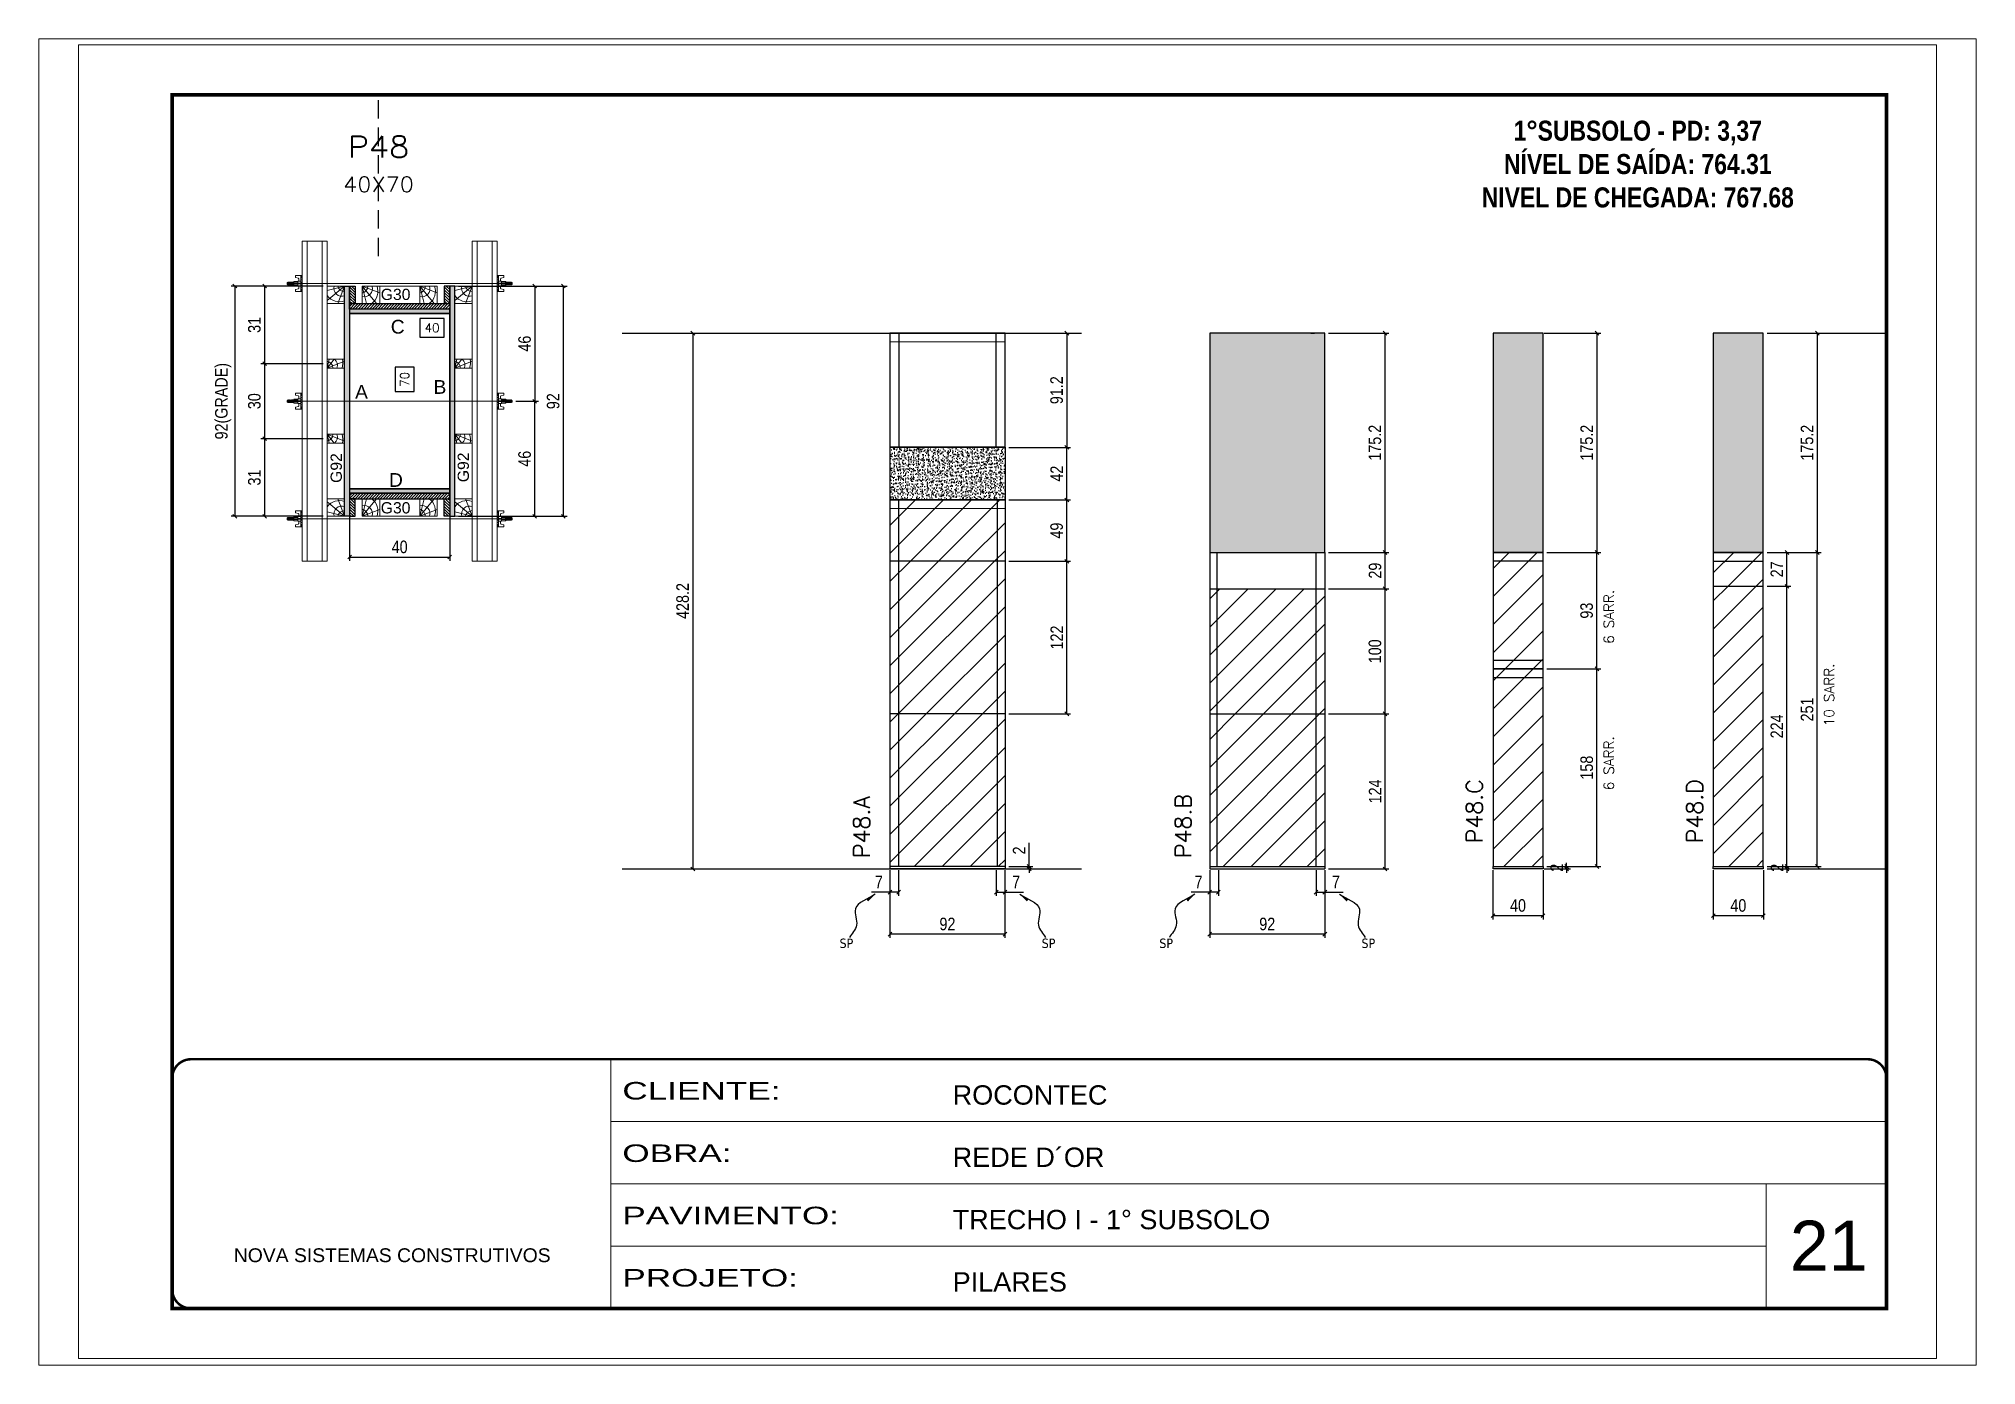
# Paper-space layout '01 (21)' of a CAD drawing. Extents: x -15 to 271, y 0 to 195.
# The model-space entities are those that its viewports show. They can reach past a viewport. Long polylines and large blocks are cut down to what shows.
import ezdxf
from ezdxf.enums import TextEntityAlignment as Align

# ---------------------------------------------------------------- set-up
doc = ezdxf.new("R2010")
doc.units = 0
for name, pattern in [('CONTINUO', [0]), ('DASHED', [0.75, 0.5, -0.25]), ('DIVIDE2', [0.625, 0.25, -0.125, 0, -0.125, 0, -0.125]), ('HIDDEN', [0.375, 0.25, -0.125])]:
    doc.linetypes.add(name, pattern=pattern)
for name, color, linetype, lineweight in [('CARIMBO', 255, 'Continuous', 9), ('Folhas', 255, 'Continuous', 9), ('Hachura', 251, 'Continuous', 9), ('Madeira', 126, 'Continuous', 18), ('Perfil Metálico', 224, 'Continuous', 18), ('Sarr 2.2x7', 40, 'Continuous', 9), ('SARRAFO DE PRESSAO', 251, 'DASHED', 9), ('Texto Seção', 7, 'Continuous', 15)]:
    doc.layers.add(name, color=color, linetype=linetype, lineweight=lineweight)
for name, color, linetype in [('CHAPA', 1, 'Continuous'), ('COTA', 241, 'Continuous'), ('MEIO_PONT', 93, 'Continuous'), ('NOMENCLATURA', 7, 'Continuous'), ('Nível', 160, 'Continuous'), ('Painéis', 200, 'Continuous'), ('SARR_2.2x7', 40, 'Continuous'), ('SARRAFO', 251, 'Continuous'), ('Sarrafo de Pressão', 42, 'HIDDEN'), ('texto', 7, 'Continuous'), ('Texto de Titulo', 7, 'Continuous'), ('Texto Qtd Sarr', 242, 'Continuous'), ('TEXTO_GERAL', 7, 'Continuous')]:
    doc.layers.add(name, color=color, linetype=linetype)
doc.styles.add('ARIAL', font='arial.ttf')
doc.styles.add('COTA TECNICA', font='techl___.ttf', dxfattribs={"height": 10})
doc.styles.add('COTA TECNICA 2X', font='techl___.ttf', dxfattribs={"height": 10})
doc.styles.add('COTA TECNICA-50', font='techl___.ttf', dxfattribs={"height": 10})
doc.styles.add('REGUA-120', font='ROMANS.shx', dxfattribs={"height": 15})
doc.styles.add('ROMANC', font='techb___.ttf', dxfattribs={"height": 2.5})
doc.styles.add('ROMANS', font='romans.shx')
doc.styles.add('SANSSERIF', font='sas_____.pfb')
doc.styles.get("Standard").update_dxf_attribs({"font": 'arial.ttf'})
doc.styles.add('Tecnologia', font='')
doc.styles.get('Tecnologia').set_extended_font_data('Forgotten Futurist')
doc.dimstyles.new('COTA PAINEL-50', dxfattribs={"dimtxt": 10, "dimasz": 3, "dimexe": 3, "dimexo": 3, "dimgap": 3, "dimtad": 1, "dimdec": 1, "dimzin": 12, "dimdsep": 46, "dimtxsty": 'COTA TECNICA-50', "dimblk1": 'OBLIQUE', "dimblk2": 'OBLIQUE', "dimsah": 1, "dimcen": 0.9, "dimclrd": 4, "dimclre": 4, "dimclrt": 240, "dimadec": 1, "dimazin": 3, "dimtfac": 1, "dimtdec": 1, "dimtmove": 0, "dimatfit": 3, "dimfxl": 1, "dimtolj": 1, "dimtzin": 12, "dimarcsym": 0})
doc.dimstyles.new('PAINEL', dxfattribs={"dimtxt": 10, "dimasz": 3, "dimexe": 3, "dimexo": 3, "dimgap": 3, "dimtad": 1, "dimdec": 1, "dimzin": 12, "dimdsep": 46, "dimtxsty": 'COTA TECNICA', "dimblk1": 'OBLIQUE', "dimblk2": 'OBLIQUE', "dimsah": 1, "dimcen": 0.9, "dimclrd": 4, "dimclre": 4, "dimclrt": 240, "dimadec": 1, "dimazin": 3, "dimtfac": 1, "dimtdec": 1, "dimtmove": 0, "dimatfit": 3, "dimfxl": 1, "dimtolj": 1, "dimtzin": 12, "dimarcsym": 0})
doc.dimstyles.new('SECAO PILAR', dxfattribs={"dimtxt": 10, "dimasz": 3, "dimexe": 3, "dimexo": 3, "dimgap": 3, "dimtad": 1, "dimdec": 1, "dimlfac": 0.5, "dimzin": 12, "dimdsep": 46, "dimtxsty": 'COTA TECNICA 2X', "dimblk1": 'OBLIQUE', "dimblk2": 'OBLIQUE', "dimsah": 1, "dimcen": 0.9, "dimclrd": 256, "dimclre": 256, "dimclrt": 256, "dimadec": 1, "dimazin": 3, "dimtfac": 1, "dimtdec": 1, "dimtmove": 0, "dimatfit": 3, "dimfxl": 1, "dimtolj": 1, "dimtzin": 12, "dimarcsym": 0})
doc.dimstyles.new('SECÇÃO 2', dxfattribs={"dimtxt": 7, "dimasz": 6, "dimexe": 0.18, "dimexo": 2, "dimgap": -4, "dimtad": 3, "dimdec": 1, "dimlfac": 0.5, "dimzin": 12, "dimdsep": 46, "dimtxsty": 'ROMANS', "dimblk": 'ARCHTICK', "dimcen": 0.09, "dimse1": 1, "dimse2": 1, "dimsd1": 1, "dimsd2": 1, "dimclrd": 180, "dimclre": 5, "dimclrt": 1, "dimadec": 0, "dimazin": 3, "dimtfac": 1, "dimtdec": 1, "dimtofl": 0, "dimtmove": 0, "dimatfit": 3, "dimldrblk": 'ARCHTICK', "dimfxl": 1, "dimtolj": 1, "dimtzin": 0, "dimarcsym": 0})
doc.dimstyles.get("Standard").update_dxf_attribs({"dimtxt": 0.18, "dimasz": 0.18, "dimexe": 0.18, "dimexo": 0.0625, "dimgap": 0.09, "dimtad": 0, "dimtih": 1, "dimtoh": 1, "dimdec": 4, "dimzin": 0, "dimdsep": 46, "dimtxsty": 'Standard', "dimcen": 0.09, "dimadec": 0, "dimazin": 0, "dimtfac": 1, "dimtdec": 4, "dimtofl": 0, "dimtmove": 0, "dimatfit": 3, "dimfxl": 1, "dimtolj": 1, "dimtzin": 0, "dimarcsym": 0})
pattern_1 = [(45, (-126071.967, -22713.47), (-11.2253202, 11.2253202), [])]

psp = doc.layouts.new('01 (21)')

msp = doc.modelspace()

# ---------------------------------------------------------------- texts
at = {"layer": 'CARIMBO', "style": 'ARIAL'}
msp.add_text('21', height=40, dxfattribs=at).set_placement((4316.89, 5804))
at = {"layer": 'NOMENCLATURA', "color": 2, "insert": (4195.36, 6749.92), "char_height": 16, "attachment_point": 2, "style": 'ROMANC'}
msp.add_mtext_dynamic_manual_height_columns('\\P1°SUBSOLO - PD: 3,37\\PNÍVEL DE SAÍDA: 764.31\\PNIVEL DE CHEGADA: 767.68', width=300.2766, gutter_width=1, heights=[0], dxfattribs=at)
at = {"layer": 'texto', "color": 0, "char_height": 7.5, "attachment_point": 5}
for insert in [(3562.87, 6065.65), (3724.42, 6065.65), (3818.42, 6065.65), (3979.97, 6065.65)]:
    msp.add_mtext('{\\fTahoma|b0|i0|c0|p34;\\C4;SP}', dxfattribs=dict(at, insert=insert))
at = {"layer": 'Texto Seção', "linetype": 'Continuous', "style": 'ROMANS'}
for s, p in [('6 SARR.', (4176.21, 6305.08)), ('10 SARR.', (4352.27, 6239.23)), ('6 SARR.', (4176.21, 6188.04))]:
    msp.add_text(s, height=8, rotation=90, dxfattribs=at).set_placement(p)
at = {"layer": 'Texto Seção', "style": 'REGUA-120'}
for s, p in [('P48.A', (3581.57, 6133.78)), ('P48.B', (3838.51, 6133.78))]:
    msp.add_text(s, height=13, rotation=90, dxfattribs=at).set_placement(p)
at = {"layer": 'Texto Seção', "char_height": 13, "width": 285.3299, "attachment_point": 7, "rotation": 90, "style": 'REGUA-120'}
for s, insert in [('P48.C', (4071.3, 6145.61)), ('P48.D', (4247.35, 6145.61))]:
    msp.add_mtext(s, dxfattribs=dict(at, insert=insert))
at = {"layer": 'TEXTO_GERAL', "style": 'ARIAL'}
for s, p in [('C', (3204.24, 6558.54)), ('A', (3175.29, 6506.48)), ('B', (3238, 6510.4)), ('D', (3202.83, 6436.04))]:
    msp.add_text(s, height=11, dxfattribs=at).set_placement(p, align=Align.MIDDLE_CENTER)
at = {"layer": 'TEXTO_GERAL', "color": 0, "linetype": 'Continuous', "style": 'SANSSERIF'}
for p in [(3256.66, 6434.25), (3155.1, 6433.7)]:
    msp.add_text('G92', height=9, rotation=90, dxfattribs=at).set_placement(p, align=Align.MIDDLE_LEFT)
at = {"layer": 'TEXTO_GERAL', "color": 0, "linetype": 'Continuous', "char_height": 9, "width": 285.3299, "style": 'SANSSERIF'}
for insert, attachment_point in [((3190.68, 6588.89), 1), ((3190.68, 6409.18), 7)]:
    msp.add_mtext('G30', dxfattribs=dict(at, insert=insert, attachment_point=attachment_point))

# ---------------------------------------------------------------- blocks, each defined once
blk = doc.blocks.new('9999999999')
at = {"color": 30, "linetype": 'CONTINUO'}
for p, q in [((98564.6, 34230.2), (98564.6, 34429.4)), ((98564.6, 34379.6), (99584, 34379.6)), ((98564.6, 34329.8), (99488, 34329.8)), ((99584, 34329.8), (99488, 34329.8)), ((99488, 34329.8), (99488, 34230.2)), ((98564.6, 34280), (99488, 34280))]:
    blk.add_line(p, q, dxfattribs=at)
at = {"color": 30, "linetype": 'CONTINUO', "const_width": 2}
blk.add_lwpolyline([(99584, 34230.2), (99584, 34414.4, 0.414214), (99569, 34429.4), (98229, 34429.4, 0.414214), (98214, 34414.4), (98214, 34245.2, 0.414214), (98229, 34230.2), (99584, 34230.2)], format="xyb", dxfattribs=at)
at = {"layer": 'Folhas'}
blk.add_lwpolyline([(98139, 34190.2), (99624, 34190.2), (99624, 35240.2), (98139, 35240.2)], close=True, dxfattribs=at)
at = {"layer": 'Folhas', "color": 30, "const_width": 3}
blk.add_lwpolyline([(98214, 34230.2), (99584, 34230.2), (99584, 35200.2), (98214, 35200.2)], close=True, dxfattribs=at)
at = {"color": 7, "linetype": 'Continuous', "ltscale": 5, "style": 'ARIAL'}
for s, height, p in [('ROCONTEC', 15.48, (98837.7, 34393.1)), ('REDE D´OR', 15.48, (98837.7, 34343.3)), ('TRECHO I - 1° SUBSOLO', 15.483, (98837.7, 34293.5)), ('NOVA SISTEMAS CONSTRUTIVOS', 11.059, (98263.2, 34267.2)), ('PILARES', 15.48, (98837.7, 34243.7))]:
    blk.add_text(s, height=height, dxfattribs=at).set_placement(p)
at = {"layer": 'Folhas', "color": 7, "style": 'Tecnologia', "width": 1.5}
for s, p in [('CLIENTE:', (98573.7, 34397.2)), ('OBRA:', (98573.7, 34347.3)), ('PAVIMENTO:', (98573.7, 34297.5)), ('PROJETO:', (98573.7, 34247.7))]:
    blk.add_text(s, height=14, dxfattribs=at).set_placement(p)
blk = doc.blocks.new('*D1913')
at = {"layer": 'COTA', "color": 180, "lineweight": -2, "transparency": 16777216}
for p, q in [((3217.3, 6526.1), (3202.3, 6526.1)), ((3202.3, 6526.1), (3202.3, 6506.7)), ((3217.3, 6506.7), (3217.3, 6526.1)), ((3202.3, 6506.7), (3217.3, 6506.7))]:
    blk.add_line(p, q, dxfattribs=at)
at = {"layer": 'Defpoints', "color": 0, "transparency": 16777216}
for p in [(3165.8, 6569), (3165.8, 6429), (3221.3, 6429)]:
    blk.add_point(p, dxfattribs=at)
at = {"layer": 'COTA', "color": 1, "transparency": 16777216, "insert": (3209.8, 6516.4), "char_height": 7, "attachment_point": 5, "rotation": 90, "style": 'ROMANS'}
blk.add_mtext('\\A1;70', dxfattribs=at)
blk = doc.blocks.new('_ArchTick')
at = {"color": 0, "linetype": 'ByBlock', "const_width": 0.15}
blk.add_lwpolyline([(-0.5, -0.5), (0.5, 0.5)], dxfattribs=at)
blk = doc.blocks.new('_Oblique')
at = {"color": 0, "linetype": 'ByBlock', "lineweight": -2}
blk.add_line((-0.5, -0.5), (0.5, 0.5), dxfattribs=at)
blk = doc.blocks.new('*D1914')
at = {"layer": 'COTA', "lineweight": -2, "transparency": 16777216}
for p, q in [((3252.8, 6591), (3339.6, 6591)), ((3336.6, 6591), (3336.6, 6407)), ((3252.8, 6407), (3339.6, 6407))]:
    blk.add_line(p, q, dxfattribs=at)
at = {"layer": 'Defpoints', "color": 0, "transparency": 16777216}
for p in [(3249.8, 6591), (3249.8, 6407), (3336.6, 6407)]:
    blk.add_point(p, dxfattribs=at)
at = {"layer": 'COTA', "lineweight": -2, "transparency": 16777216, "xscale": 3, "yscale": 3, "zscale": 3}
for p, rotation in [((3336.6, 6591), 90), ((3336.6, 6407), 270)]:
    blk.add_blockref('_Oblique', p, dxfattribs=dict(at, rotation=rotation))
at = {"layer": 'COTA', "transparency": 16777216, "insert": (3328.5, 6499), "char_height": 10, "attachment_point": 5, "rotation": 90, "style": 'COTA TECNICA 2X'}
blk.add_mtext('\\A1;92', dxfattribs=at)
blk = doc.blocks.new('*D1915')
at = {"layer": 'COTA', "lineweight": -2, "transparency": 16777216}
for p, q in [((3286.8, 6591), (3316.8, 6591)), ((3313.8, 6591), (3313.8, 6499)), ((3298.6, 6499), (3316.8, 6499))]:
    blk.add_line(p, q, dxfattribs=at)
at = {"layer": 'Defpoints', "color": 0, "transparency": 16777216}
for p in [(3283.8, 6591), (3295.6, 6499), (3313.8, 6499)]:
    blk.add_point(p, dxfattribs=at)
at = {"layer": 'COTA', "lineweight": -2, "transparency": 16777216, "xscale": 3, "yscale": 3, "zscale": 3}
for p, rotation in [((3313.8, 6591), 90), ((3313.8, 6499), 270)]:
    blk.add_blockref('_Oblique', p, dxfattribs=dict(at, rotation=rotation))
at = {"layer": 'COTA', "transparency": 16777216, "insert": (3305.7, 6545), "char_height": 10, "attachment_point": 5, "rotation": 90, "style": 'COTA TECNICA 2X'}
blk.add_mtext('\\A1;46', dxfattribs=at)
blk = doc.blocks.new('*D1916')
at = {"layer": 'COTA', "lineweight": -2, "transparency": 16777216}
for p, q in [((3298.6, 6499), (3316.8, 6499)), ((3313.8, 6407), (3313.8, 6499)), ((3286.8, 6407), (3316.8, 6407))]:
    blk.add_line(p, q, dxfattribs=at)
at = {"layer": 'Defpoints', "color": 0, "transparency": 16777216}
for p in [(3295.6, 6499), (3313.8, 6499), (3283.8, 6407)]:
    blk.add_point(p, dxfattribs=at)
at = {"layer": 'COTA', "lineweight": -2, "transparency": 16777216, "xscale": 3, "yscale": 3, "zscale": 3}
for p, rotation in [((3313.8, 6499), 90), ((3313.8, 6407), 270)]:
    blk.add_blockref('_Oblique', p, dxfattribs=dict(at, rotation=rotation))
at = {"layer": 'COTA', "transparency": 16777216, "insert": (3305.7, 6453), "char_height": 10, "attachment_point": 5, "rotation": 90, "style": 'COTA TECNICA 2X'}
blk.add_mtext('\\A1;46', dxfattribs=at)
blk = doc.blocks.new('*D1917')
at = {"layer": 'COTA', "color": 180, "lineweight": -2, "transparency": 16777216}
for p, q in [((3241.3, 6565.2), (3222, 6565.2)), ((3222, 6565.2), (3222, 6550.2)), ((3222, 6550.2), (3241.3, 6550.2)), ((3241.3, 6550.2), (3241.3, 6565.2))]:
    blk.add_line(p, q, dxfattribs=at)
at = {"layer": 'Defpoints', "color": 0, "transparency": 16777216}
for p in [(3165.8, 6569), (3245.8, 6569), (3245.8, 6546.2)]:
    blk.add_point(p, dxfattribs=at)
at = {"layer": 'COTA', "color": 1, "transparency": 16777216, "insert": (3231.7, 6557.7), "char_height": 7, "attachment_point": 5, "style": 'ROMANS'}
blk.add_mtext('\\A1;40', dxfattribs=at)
blk = doc.blocks.new('titulo1')
at = {"layer": 'Defpoints', "color": 252, "linetype": 'HIDDEN', "ltscale": 2}
blk.add_line((0, 0), (0, 125), dxfattribs=at)
at = {"layer": 'Defpoints', "style": 'ROMANS', "oblique": 15}
blk.add_attdef('FOLHA', text='', height=10, dxfattribs=at).set_placement((0, 15.6), align=Align.MIDDLE_CENTER)
at = {"layer": 'Texto Qtd Sarr', "color": 3, "style": 'ROMANS', "oblique": 15}
for tag, height, p in [('TITULO', 17, (0, 71.4)), ('SEÇÃO', 12, (0, 41.5))]:
    blk.add_attdef(tag, text='', height=height, dxfattribs=at).set_placement(p, align=Align.MIDDLE_CENTER)
blk = doc.blocks.new('PONTALETE')
at = {"layer": 'Madeira'}
for q in [(2.71, 7), (7, 5.76), (7, 1.74)]:
    blk.add_line((0, 0), q, dxfattribs=at)
blk.add_lwpolyline([(0, 0), (7, 0), (7, 7), (0, 7)], close=True, dxfattribs=at)
for centre, radius, start, end in [((2.04, 0.06), 6.23, 37.28179, 109.09128), ((1.09, 0.9), 3.19, 343.60304, 109.98471), ((-0.21, -0.78), 3.09, 14.63219, 86.0383)]:
    blk.add_arc(centre, radius, start, end, dxfattribs=at)
blk = doc.blocks.new('*D1918')
at = {"layer": 'COTA', "lineweight": -2, "transparency": 16777216}
for p, q in [((3144.8, 6591), (3071.1, 6591)), ((3074.1, 6591), (3074.1, 6407)), ((3144.8, 6407), (3071.1, 6407))]:
    blk.add_line(p, q, dxfattribs=at)
at = {"layer": 'Defpoints', "color": 0, "transparency": 16777216}
for p in [(3147.8, 6591), (3074.1, 6407), (3147.8, 6407)]:
    blk.add_point(p, dxfattribs=at)
at = {"layer": 'COTA', "lineweight": -2, "transparency": 16777216, "xscale": 3, "yscale": 3, "zscale": 3}
for p, rotation in [((3074.1, 6591), 90), ((3074.1, 6407), 270)]:
    blk.add_blockref('_Oblique', p, dxfattribs=dict(at, rotation=rotation))
at = {"layer": 'COTA', "transparency": 16777216, "insert": (3064.8, 6499), "char_height": 10, "attachment_point": 5, "rotation": 90, "style": 'COTA TECNICA 2X'}
blk.add_mtext('\\A1;92(GRADE)', dxfattribs=at)
blk = doc.blocks.new('MEIO PONTALETE')
at = {"layer": 'Madeira'}
for q in [(2.71, 7), (3.5, 2.88), (3.5, 0.87)]:
    blk.add_line((0, 0), q, dxfattribs=at)
blk.add_lwpolyline([(0, 0), (3.5, 0), (3.5, 7), (0, 7)], close=True, dxfattribs=at)
for centre, radius, start, end in [((2.04, 0.06), 6.23, 76.44987, 109.09128), ((1.09, 0.9), 3.19, 40.90626, 109.98471), ((-0.21, -0.78), 3.09, 14.63219, 86.0383)]:
    blk.add_arc(centre, radius, start, end, dxfattribs=at)
blk = doc.blocks.new('*D1919')
at = {"layer": 'COTA', "lineweight": -2, "transparency": 16777216}
for p, q in [((3144.8, 6469), (3094.9, 6469)), ((3097.9, 6469), (3097.9, 6407)), ((3144.8, 6407), (3094.9, 6407))]:
    blk.add_line(p, q, dxfattribs=at)
at = {"layer": 'Defpoints', "color": 0, "transparency": 16777216}
for p in [(3147.8, 6469), (3097.9, 6407), (3147.8, 6407)]:
    blk.add_point(p, dxfattribs=at)
at = {"layer": 'COTA', "lineweight": -2, "transparency": 16777216, "xscale": 3, "yscale": 3, "zscale": 3}
for p, rotation in [((3097.9, 6469), 90), ((3097.9, 6407), 270)]:
    blk.add_blockref('_Oblique', p, dxfattribs=dict(at, rotation=rotation))
at = {"layer": 'COTA', "transparency": 16777216, "insert": (3089.7, 6438), "char_height": 10, "attachment_point": 5, "rotation": 90, "style": 'COTA TECNICA 2X'}
blk.add_mtext('\\A1;31', dxfattribs=at)
blk = doc.blocks.new('C')
at = {"layer": 'Hachura', "color": 0}
for p, q in [((0, 3.22), (0, -3.22)), ((0.45, 3.22), (0, 3.22)), ((0.46, 3.16), (0, 3.16)), ((0.46, 3.05), (0, 3.05)), ((0.46, 2.88), (0, 2.88)), ((0, 2.75), (0, -1.16)), ((0.46, 2.65), (0, 2.65)), ((0.46, 2.23), (0, 2.23)), ((0.46, 1.51), (0, 1.51)), ((0.39, 0.49), (0.17, 0.49)), ((0.45, -3.23), (0.45, 3.22)), ((0.45, 3.22), (2.58, 3.22)), ((1.74, 0.97), (0.45, 0.97)), ((1.45, 0.1), (0.45, 0.1)), ((1.35, 1.94), (1.35, 0.96)), ((2.58, 2.39), (1.47, 2.09)), ((1.74, -0.97), (1.74, 0.97)), ((1.74, 0.97), (1.74, 0.84)), ((1.74, 0.97), (1.74, 0.84)), ((1.74, 0.84), (3.35, 0.84)), ((3.35, 0.45), (1.74, 0.45)), ((2.58, 3.22), (2.58, 2.39)), ((3.32, 0.84), (3.32, -0.84)), ((3.35, 0.84), (3.35, -0.84)), ((3.68, 0.45), (3.35, 0.45)), ((3.84, -0.52), (3.35, 0.45)), ((3.35, 0.06), (3.67, -0.57)), ((3.68, 0.45), (4.16, -0.52)), ((3.72, 0.5), (4.25, -0.57)), ((4.37, -0.55), (3.83, 0.53)), ((4.15, 0.45), (3.93, 0.45)), ((4.42, -0.52), (3.93, 0.45)), ((4.15, 0.45), (4.26, 0.45)), ((4.26, 0.45), (4.74, -0.52)), ((4.3, 0.5), (4.83, -0.57)), ((4.95, -0.55), (4.41, 0.53)), ((4.51, 0.45), (4.84, 0.45)), ((5, -0.52), (4.51, 0.45)), ((4.84, 0.45), (5.32, -0.52)), ((4.88, 0.5), (5.41, -0.57)), ((5.53, -0.55), (4.99, 0.53)), ((5.58, -0.52), (5.09, 0.45)), ((5.42, 0.45), (5.09, 0.45)), ((5.58, -0.52), (5.09, 0.45)), ((5.42, 0.45), (5.74, -0.19)), ((5.46, 0.5), (5.74, -0.07)), ((5.74, 0.19), (5.57, 0.53)), ((5.74, 0.32), (5.68, 0.45)), ((5.68, 0.45), (5.74, 0.45)), ((5.74, 0.45), (5.9, 0.29)), ((5.74, 0.45), (5.74, -0.52)), ((5.9, -0.36), (5.9, 0.29)), ((0.45, 0), (0, 0)), ((0.46, -1.52), (0, -1.52)), ((0.46, -2.23), (0, -2.23)), ((0.46, -2.65), (0, -2.65)), ((0.46, -2.88), (0, -2.88)), ((0.46, -3.05), (0, -3.05)), ((0.46, -3.16), (0, -3.16)), ((0, -3.22), (2.57, -3.22)), ((0.08, -0.48), (0.29, -0.48)), ((0.29, -0.48), (0.4, -0.48)), ((0.45, 0), (0.45, -0.97)), ((0.45, -0.16), (1.45, -0.16)), ((0.45, -0.65), (0.45, -0.32)), ((0.45, -3.23), (0.45, -0.65)), ((0.45, -0.97), (1.74, -0.97)), ((1.35, -1.94), (1.35, -0.97)), ((2.58, -2.39), (1.47, -2.1)), ((3.35, -0.32), (1.74, -0.32)), ((3.35, -0.84), (1.74, -0.84)), ((2.58, -3.23), (2.58, -2.39)), ((3.35, -0.07), (3.58, -0.52)), ((3.35, -0.52), (3.58, -0.52)), ((3.84, -0.52), (4.16, -0.52)), ((4.42, -0.52), (4.74, -0.52)), ((4.63, -0.52), (4.74, -0.52)), ((5, -0.52), (5.32, -0.52)), ((5.58, -0.52), (5.74, -0.52)), ((5.74, -0.52), (5.9, -0.36)), ((5.74, -0.52), (5.74, -0.52))]:
    blk.add_line(p, q, dxfattribs=at)
for centre, radius, start, end in [((1.52, 1.94), 0.161, 104.74356, 180), ((1.44, -0.03), 0.129, 272.69497, 87.30503), ((3.81, 0.39), 0.143, 25.56881, 154.43119), ((4.39, 0.39), 0.143, 25.56881, 154.43119), ((4.97, 0.39), 0.143, 25.56881, 154.43119), ((5.55, 0.39), 0.143, 25.56881, 154.43119), ((0.17, -0.37), 0.174, 221.74404, 317.85924), ((1.52, -1.94), 0.161, 180, 255.25644), ((3.71, -0.4), 0.174, 222.14076, 318.25596), ((4.29, -0.4), 0.174, 222.14076, 318.25596), ((4.87, -0.4), 0.174, 222.14076, 318.25596), ((5.45, -0.4), 0.174, 222.14076, 318.25596), ((5.61, -0.4), 0.174, 317.85924, 318.25596)]:
    blk.add_arc(centre, radius, start, end, dxfattribs=at)
blk = doc.blocks.new('*D1920')
at = {"layer": 'COTA', "lineweight": -2, "transparency": 16777216}
for p, q in [((3144.8, 6591), (3094.9, 6591)), ((3097.9, 6591), (3097.9, 6529)), ((3144.8, 6529), (3094.9, 6529))]:
    blk.add_line(p, q, dxfattribs=at)
at = {"layer": 'Defpoints', "color": 0, "transparency": 16777216}
for p in [(3147.8, 6591), (3097.9, 6529), (3147.8, 6529)]:
    blk.add_point(p, dxfattribs=at)
at = {"layer": 'COTA', "lineweight": -2, "transparency": 16777216, "xscale": 3, "yscale": 3, "zscale": 3}
for p, rotation in [((3097.9, 6591), 90), ((3097.9, 6529), 270)]:
    blk.add_blockref('_Oblique', p, dxfattribs=dict(at, rotation=rotation))
at = {"layer": 'COTA', "transparency": 16777216, "insert": (3089.7, 6560), "char_height": 10, "attachment_point": 5, "rotation": 90, "style": 'COTA TECNICA 2X'}
blk.add_mtext('\\A1;31', dxfattribs=at)
blk = doc.blocks.new('*D1921')
at = {"layer": 'COTA', "lineweight": -2, "transparency": 16777216}
for p, q in [((3144.8, 6529), (3094.9, 6529)), ((3097.9, 6529), (3097.9, 6469)), ((3144.8, 6469), (3094.9, 6469))]:
    blk.add_line(p, q, dxfattribs=at)
at = {"layer": 'Defpoints', "color": 0, "transparency": 16777216}
for p in [(3147.8, 6529), (3097.9, 6469), (3147.8, 6469)]:
    blk.add_point(p, dxfattribs=at)
at = {"layer": 'COTA', "lineweight": -2, "transparency": 16777216, "xscale": 3, "yscale": 3, "zscale": 3}
for p, rotation in [((3097.9, 6529), 90), ((3097.9, 6469), 270)]:
    blk.add_blockref('_Oblique', p, dxfattribs=dict(at, rotation=rotation))
at = {"layer": 'COTA', "transparency": 16777216, "insert": (3089.7, 6499), "char_height": 10, "attachment_point": 5, "rotation": 90, "style": 'COTA TECNICA 2X'}
blk.add_mtext('\\A1;30', dxfattribs=at)
blk = doc.blocks.new('*D2283')
at = {"layer": 'COTA', "lineweight": -2, "transparency": 16777216}
for p, q in [((3165.8, 6422.4), (3165.8, 6371.4)), ((3245.8, 6422.4), (3245.8, 6371.4)), ((3165.8, 6374.4), (3245.8, 6374.4))]:
    blk.add_line(p, q, dxfattribs=at)
at = {"layer": 'Defpoints', "color": 0, "transparency": 16777216}
for p in [(3165.8, 6425.4), (3245.8, 6425.4), (3245.8, 6374.4)]:
    blk.add_point(p, dxfattribs=at)
at = {"layer": 'COTA', "lineweight": -2, "transparency": 16777216, "xscale": 3, "yscale": 3, "zscale": 3, "rotation": 180}
blk.add_blockref('_Oblique', (3165.8, 6374.4), dxfattribs=at)
at = {"layer": 'COTA', "lineweight": -2, "transparency": 16777216, "xscale": 3, "yscale": 3, "zscale": 3}
blk.add_blockref('_Oblique', (3245.8, 6374.4), dxfattribs=at)
at = {"layer": 'COTA', "transparency": 16777216, "insert": (3205.8, 6382.5), "char_height": 10, "attachment_point": 5, "style": 'COTA TECNICA 2X'}
blk.add_mtext('\\A1;40', dxfattribs=at)
blk = doc.blocks.new('*D2284')
at = {"layer": 'COTA', "color": 4, "linetype": 'ByBlock', "lineweight": -2, "transparency": 16777216}
for p, q in [((3948.2, 6249.1), (3996.4, 6249.1)), ((3993.4, 6125.1), (3993.4, 6249.1)), ((3948.2, 6125.1), (3996.4, 6125.1))]:
    blk.add_line(p, q, dxfattribs=at)
at = {"layer": 'Defpoints', "color": 0, "linetype": 'ByBlock', "transparency": 16777216}
for p in [(3945.2, 6249.1), (3993.4, 6249.1), (3945.2, 6125.1)]:
    blk.add_point(p, dxfattribs=at)
at = {"layer": 'COTA', "color": 4, "linetype": 'ByBlock', "lineweight": -2, "transparency": 16777216, "xscale": 3, "yscale": 3, "zscale": 3}
for p, rotation in [((3993.4, 6249.1), 90), ((3993.4, 6125.1), 270)]:
    blk.add_blockref('_Oblique', p, dxfattribs=dict(at, rotation=rotation))
at = {"layer": 'COTA', "color": 240, "linetype": 'ByBlock', "transparency": 16777216, "insert": (3985.4, 6187.1), "char_height": 10, "attachment_point": 5, "rotation": 90, "style": 'COTA TECNICA'}
blk.add_mtext('\\A1;124', dxfattribs=at)
blk = doc.blocks.new('*D2285')
at = {"layer": 'COTA', "color": 4, "linetype": 'ByBlock', "lineweight": -2, "transparency": 16777216}
for p, q in [((3948.2, 6349.1), (3996.4, 6349.1)), ((3993.4, 6249.1), (3993.4, 6349.1)), ((3948.2, 6249.1), (3996.4, 6249.1))]:
    blk.add_line(p, q, dxfattribs=at)
at = {"layer": 'Defpoints', "color": 0, "linetype": 'ByBlock', "transparency": 16777216}
for p in [(3945.2, 6349.1), (3993.4, 6349.1), (3945.2, 6249.1)]:
    blk.add_point(p, dxfattribs=at)
at = {"layer": 'COTA', "color": 4, "linetype": 'ByBlock', "lineweight": -2, "transparency": 16777216, "xscale": 3, "yscale": 3, "zscale": 3}
for p, rotation in [((3993.4, 6349.1), 90), ((3993.4, 6249.1), 270)]:
    blk.add_blockref('_Oblique', p, dxfattribs=dict(at, rotation=rotation))
at = {"layer": 'COTA', "color": 240, "linetype": 'ByBlock', "transparency": 16777216, "insert": (3985.3, 6299.1), "char_height": 10, "attachment_point": 5, "rotation": 90, "style": 'COTA TECNICA'}
blk.add_mtext('\\A1;100', dxfattribs=at)
blk = doc.blocks.new('*D1969')
at = {"layer": 'COTA', "color": 4, "linetype": 'ByBlock', "lineweight": -2, "transparency": 16777216}
for p, q in [((3386.7, 6553.4), (3443.1, 6553.4)), ((3440.1, 6553.4), (3440.1, 6125.1)), ((3386.7, 6125.1), (3443.1, 6125.1))]:
    blk.add_line(p, q, dxfattribs=at)
at = {"layer": 'Defpoints', "color": 0, "linetype": 'ByBlock', "transparency": 16777216}
for p in [(3383.7, 6553.4), (3383.7, 6125.1), (3440.1, 6125.1)]:
    blk.add_point(p, dxfattribs=at)
at = {"layer": 'COTA', "color": 4, "linetype": 'ByBlock', "lineweight": -2, "transparency": 16777216, "xscale": 3, "yscale": 3, "zscale": 3}
for p, rotation in [((3440.1, 6553.4), 90), ((3440.1, 6125.1), 270)]:
    blk.add_blockref('_Oblique', p, dxfattribs=dict(at, rotation=rotation))
at = {"layer": 'COTA', "color": 240, "linetype": 'ByBlock', "transparency": 16777216, "insert": (3432, 6339.3), "char_height": 10, "attachment_point": 5, "rotation": 90, "style": 'COTA TECNICA'}
blk.add_mtext('\\A1;428.2', dxfattribs=at)
blk = doc.blocks.new('*D1362')
at = {"layer": 'COTA', "color": 4, "lineweight": -2, "transparency": 16777216}
for p, q in [((3597.6, 6124.1), (3597.6, 6070)), ((3689.6, 6124.1), (3689.6, 6070)), ((3689.6, 6073), (3597.6, 6073))]:
    blk.add_line(p, q, dxfattribs=at)
at = {"layer": 'Defpoints', "color": 0, "transparency": 16777216}
for p in [(3597.6, 6127.1), (3689.6, 6127.1), (3597.6, 6073)]:
    blk.add_point(p, dxfattribs=at)
at = {"layer": 'COTA', "color": 4, "lineweight": -2, "transparency": 16777216, "xscale": 3, "yscale": 3, "zscale": 3, "rotation": 180}
blk.add_blockref('_Oblique', (3597.6, 6073), dxfattribs=at)
at = {"layer": 'COTA', "color": 4, "lineweight": -2, "transparency": 16777216, "xscale": 3, "yscale": 3, "zscale": 3}
blk.add_blockref('_Oblique', (3689.6, 6073), dxfattribs=at)
at = {"layer": 'COTA', "color": 240, "transparency": 16777216, "insert": (3643.6, 6081.1), "char_height": 10, "attachment_point": 5, "style": 'COTA TECNICA'}
blk.add_mtext('\\A1;92', dxfattribs=at)
blk = doc.blocks.new('*D1363')
at = {"layer": 'COTA', "color": 4, "lineweight": -2, "transparency": 16777216}
for p, q in [((3597.6, 6122.1), (3597.6, 6103.6)), ((3604.6, 6124.1), (3604.6, 6103.6)), ((3597.6, 6106.6), (3582.9, 6106.6)), ((3604.6, 6106.6), (3597.6, 6106.6))]:
    blk.add_line(p, q, dxfattribs=at)
at = {"layer": 'Defpoints', "color": 0, "transparency": 16777216}
for p in [(3597.6, 6125.1), (3604.6, 6127.1), (3597.6, 6106.6)]:
    blk.add_point(p, dxfattribs=at)
at = {"layer": 'COTA', "color": 4, "lineweight": -2, "transparency": 16777216, "xscale": 3, "yscale": 3, "zscale": 3, "rotation": 180}
blk.add_blockref('_Oblique', (3597.6, 6106.6), dxfattribs=at)
at = {"layer": 'COTA', "color": 4, "lineweight": -2, "transparency": 16777216, "xscale": 3, "yscale": 3, "zscale": 3}
blk.add_blockref('_Oblique', (3604.6, 6106.6), dxfattribs=at)
at = {"layer": 'COTA', "color": 240, "transparency": 16777216, "insert": (3588.8, 6114.7), "char_height": 10, "attachment_point": 5, "style": 'COTA TECNICA-50'}
blk.add_mtext('\\A1;7', dxfattribs=at)
blk = doc.blocks.new('*D1364')
at = {"layer": 'COTA', "color": 4, "lineweight": -2, "transparency": 16777216}
for p, q in [((3682.6, 6124.1), (3682.6, 6103.6)), ((3689.6, 6122.1), (3689.6, 6103.6)), ((3682.6, 6106.6), (3689.6, 6106.6)), ((3689.6, 6106.6), (3704.4, 6106.6))]:
    blk.add_line(p, q, dxfattribs=at)
at = {"layer": 'Defpoints', "color": 0, "transparency": 16777216}
for p in [(3682.6, 6127.1), (3689.6, 6125.1), (3689.6, 6106.6)]:
    blk.add_point(p, dxfattribs=at)
at = {"layer": 'COTA', "color": 4, "lineweight": -2, "transparency": 16777216, "xscale": 3, "yscale": 3, "zscale": 3, "rotation": 180}
blk.add_blockref('_Oblique', (3682.6, 6106.6), dxfattribs=at)
at = {"layer": 'COTA', "color": 4, "lineweight": -2, "transparency": 16777216, "xscale": 3, "yscale": 3, "zscale": 3}
blk.add_blockref('_Oblique', (3689.6, 6106.6), dxfattribs=at)
at = {"layer": 'COTA', "color": 240, "transparency": 16777216, "insert": (3698.5, 6114.7), "char_height": 10, "attachment_point": 5, "style": 'COTA TECNICA-50'}
blk.add_mtext('\\A1;7', dxfattribs=at)
blk = doc.blocks.new('*D1365')
at = {"layer": 'COTA', "color": 4, "lineweight": -2, "transparency": 16777216}
for p, q in [((3853.2, 6124.1), (3853.2, 6070)), ((3945.2, 6124.1), (3945.2, 6070)), ((3945.2, 6073), (3853.2, 6073))]:
    blk.add_line(p, q, dxfattribs=at)
at = {"layer": 'Defpoints', "color": 0, "transparency": 16777216}
for p in [(3853.2, 6127.1), (3945.2, 6127.1), (3853.2, 6073)]:
    blk.add_point(p, dxfattribs=at)
at = {"layer": 'COTA', "color": 4, "lineweight": -2, "transparency": 16777216, "xscale": 3, "yscale": 3, "zscale": 3, "rotation": 180}
blk.add_blockref('_Oblique', (3853.2, 6073), dxfattribs=at)
at = {"layer": 'COTA', "color": 4, "lineweight": -2, "transparency": 16777216, "xscale": 3, "yscale": 3, "zscale": 3}
blk.add_blockref('_Oblique', (3945.2, 6073), dxfattribs=at)
at = {"layer": 'COTA', "color": 240, "transparency": 16777216, "insert": (3899.2, 6081.1), "char_height": 10, "attachment_point": 5, "style": 'COTA TECNICA'}
blk.add_mtext('\\A1;92', dxfattribs=at)
blk = doc.blocks.new('*D1366')
at = {"layer": 'COTA', "color": 4, "lineweight": -2, "transparency": 16777216}
for p, q in [((3853.2, 6122.1), (3853.2, 6103.6)), ((3860.2, 6124.1), (3860.2, 6103.6)), ((3853.2, 6106.6), (3838.5, 6106.6)), ((3860.2, 6106.6), (3853.2, 6106.6))]:
    blk.add_line(p, q, dxfattribs=at)
at = {"layer": 'Defpoints', "color": 0, "transparency": 16777216}
for p in [(3853.2, 6125.1), (3860.2, 6127.1), (3853.2, 6106.6)]:
    blk.add_point(p, dxfattribs=at)
at = {"layer": 'COTA', "color": 4, "lineweight": -2, "transparency": 16777216, "xscale": 3, "yscale": 3, "zscale": 3, "rotation": 180}
blk.add_blockref('_Oblique', (3853.2, 6106.6), dxfattribs=at)
at = {"layer": 'COTA', "color": 4, "lineweight": -2, "transparency": 16777216, "xscale": 3, "yscale": 3, "zscale": 3}
blk.add_blockref('_Oblique', (3860.2, 6106.6), dxfattribs=at)
at = {"layer": 'COTA', "color": 240, "transparency": 16777216, "insert": (3844.3, 6114.7), "char_height": 10, "attachment_point": 5, "style": 'COTA TECNICA-50'}
blk.add_mtext('\\A1;7', dxfattribs=at)
blk = doc.blocks.new('*D1367')
at = {"layer": 'COTA', "color": 4, "lineweight": -2, "transparency": 16777216}
for p, q in [((3938.2, 6124.1), (3938.2, 6103.6)), ((3945.2, 6122.1), (3945.2, 6103.6)), ((3938.2, 6106.6), (3945.2, 6106.6)), ((3945.2, 6106.6), (3959.9, 6106.6))]:
    blk.add_line(p, q, dxfattribs=at)
at = {"layer": 'Defpoints', "color": 0, "transparency": 16777216}
for p in [(3938.2, 6127.1), (3945.2, 6125.1), (3945.2, 6106.6)]:
    blk.add_point(p, dxfattribs=at)
at = {"layer": 'COTA', "color": 4, "lineweight": -2, "transparency": 16777216, "xscale": 3, "yscale": 3, "zscale": 3, "rotation": 180}
blk.add_blockref('_Oblique', (3938.2, 6106.6), dxfattribs=at)
at = {"layer": 'COTA', "color": 4, "lineweight": -2, "transparency": 16777216, "xscale": 3, "yscale": 3, "zscale": 3}
blk.add_blockref('_Oblique', (3945.2, 6106.6), dxfattribs=at)
at = {"layer": 'COTA', "color": 240, "transparency": 16777216, "insert": (3954.1, 6114.7), "char_height": 10, "attachment_point": 5, "style": 'COTA TECNICA-50'}
blk.add_mtext('\\A1;7', dxfattribs=at)
blk = doc.blocks.new('*D1368')
at = {"layer": 'COTA', "color": 4, "lineweight": -2, "transparency": 16777216}
for p, q in [((3708.9, 6127.1), (3708.9, 6145.9)), ((3692.6, 6127.1), (3711.9, 6127.1)), ((3692.6, 6125.1), (3711.9, 6125.1)), ((3708.9, 6125.1), (3708.9, 6127.1)), ((3708.9, 6125.1), (3708.9, 6122.1))]:
    blk.add_line(p, q, dxfattribs=at)
at = {"layer": 'Defpoints', "color": 0, "transparency": 16777216}
for p in [(3689.6, 6127.1), (3689.6, 6125.1), (3708.9, 6125.1)]:
    blk.add_point(p, dxfattribs=at)
at = {"layer": 'COTA', "color": 4, "lineweight": -2, "transparency": 16777216, "xscale": 3, "yscale": 3, "zscale": 3}
for p, rotation in [((3708.9, 6127.1), 270), ((3708.9, 6125.1), 90)]:
    blk.add_blockref('_Oblique', p, dxfattribs=dict(at, rotation=rotation))
at = {"layer": 'COTA', "color": 240, "transparency": 16777216, "insert": (3700.9, 6139.9), "char_height": 10, "attachment_point": 5, "rotation": 90, "style": 'COTA TECNICA-50'}
blk.add_mtext('\\A1;2', dxfattribs=at)
blk = doc.blocks.new('*D2008')
at = {"layer": 'COTA', "color": 4, "linetype": 'ByBlock', "lineweight": -2, "transparency": 16777216}
for p, q in [((3692.6, 6371.1), (3742, 6371.1)), ((3739, 6249.1), (3739, 6371.1)), ((3692.6, 6249.1), (3742, 6249.1))]:
    blk.add_line(p, q, dxfattribs=at)
at = {"layer": 'Defpoints', "color": 0, "linetype": 'ByBlock', "transparency": 16777216}
for p in [(3689.6, 6371.1), (3739, 6371.1), (3689.6, 6249.1)]:
    blk.add_point(p, dxfattribs=at)
at = {"layer": 'COTA', "color": 4, "linetype": 'ByBlock', "lineweight": -2, "transparency": 16777216, "xscale": 3, "yscale": 3, "zscale": 3}
for p, rotation in [((3739, 6371.1), 90), ((3739, 6249.1), 270)]:
    blk.add_blockref('_Oblique', p, dxfattribs=dict(at, rotation=rotation))
at = {"layer": 'COTA', "color": 240, "linetype": 'ByBlock', "transparency": 16777216, "insert": (3731, 6310.1), "char_height": 10, "attachment_point": 5, "rotation": 90, "style": 'COTA TECNICA'}
blk.add_mtext('\\A1;122', dxfattribs=at)
blk = doc.blocks.new('*D2009')
at = {"layer": 'COTA', "color": 4, "linetype": 'ByBlock', "lineweight": -2, "transparency": 16777216}
for p, q in [((3692.6, 6420.1), (3742, 6420.1)), ((3739, 6371.1), (3739, 6420.1)), ((3692.6, 6371.1), (3742, 6371.1))]:
    blk.add_line(p, q, dxfattribs=at)
at = {"layer": 'Defpoints', "color": 0, "linetype": 'ByBlock', "transparency": 16777216}
for p in [(3689.6, 6420.1), (3739, 6420.1), (3689.6, 6371.1)]:
    blk.add_point(p, dxfattribs=at)
at = {"layer": 'COTA', "color": 4, "linetype": 'ByBlock', "lineweight": -2, "transparency": 16777216, "xscale": 3, "yscale": 3, "zscale": 3}
for p, rotation in [((3739, 6420.1), 90), ((3739, 6371.1), 270)]:
    blk.add_blockref('_Oblique', p, dxfattribs=dict(at, rotation=rotation))
at = {"layer": 'COTA', "color": 240, "linetype": 'ByBlock', "transparency": 16777216, "insert": (3730.9, 6395.6), "char_height": 10, "attachment_point": 5, "rotation": 90, "style": 'COTA TECNICA'}
blk.add_mtext('\\A1;49', dxfattribs=at)
blk = doc.blocks.new('*D2010')
at = {"layer": 'COTA', "color": 4, "linetype": 'ByBlock', "lineweight": -2, "transparency": 16777216}
for p, q in [((3692.6, 6462.1), (3742, 6462.1)), ((3739, 6420.1), (3739, 6462.1)), ((3692.6, 6420.1), (3742, 6420.1))]:
    blk.add_line(p, q, dxfattribs=at)
at = {"layer": 'Defpoints', "color": 0, "linetype": 'ByBlock', "transparency": 16777216}
for p in [(3689.6, 6462.1), (3739, 6462.1), (3689.6, 6420.1)]:
    blk.add_point(p, dxfattribs=at)
at = {"layer": 'COTA', "color": 4, "linetype": 'ByBlock', "lineweight": -2, "transparency": 16777216, "xscale": 3, "yscale": 3, "zscale": 3}
for p, rotation in [((3739, 6462.1), 90), ((3739, 6420.1), 270)]:
    blk.add_blockref('_Oblique', p, dxfattribs=dict(at, rotation=rotation))
at = {"layer": 'COTA', "color": 240, "linetype": 'ByBlock', "transparency": 16777216, "insert": (3730.9, 6441.1), "char_height": 10, "attachment_point": 5, "rotation": 90, "style": 'COTA TECNICA'}
blk.add_mtext('\\A1;42', dxfattribs=at)
blk = doc.blocks.new('*D2011')
at = {"layer": 'COTA', "color": 4, "linetype": 'ByBlock', "lineweight": -2, "transparency": 16777216}
for p, q in [((3948.2, 6553.4), (3996.4, 6553.4)), ((3993.4, 6378.1), (3993.4, 6553.4)), ((3948.2, 6378.1), (3996.4, 6378.1))]:
    blk.add_line(p, q, dxfattribs=at)
at = {"layer": 'Defpoints', "color": 0, "linetype": 'ByBlock', "transparency": 16777216}
for p in [(3945.2, 6553.4), (3993.4, 6553.4), (3945.2, 6378.1)]:
    blk.add_point(p, dxfattribs=at)
at = {"layer": 'COTA', "color": 4, "linetype": 'ByBlock', "lineweight": -2, "transparency": 16777216, "xscale": 3, "yscale": 3, "zscale": 3}
for p, rotation in [((3993.4, 6553.4), 90), ((3993.4, 6378.1), 270)]:
    blk.add_blockref('_Oblique', p, dxfattribs=dict(at, rotation=rotation))
at = {"layer": 'COTA', "color": 240, "linetype": 'ByBlock', "transparency": 16777216, "insert": (3985.3, 6465.8), "char_height": 10, "attachment_point": 5, "rotation": 90, "style": 'COTA TECNICA'}
blk.add_mtext('\\A1;175.2', dxfattribs=at)
blk = doc.blocks.new('*D1369')
at = {"layer": 'COTA', "color": 4, "lineweight": -2, "transparency": 16777216}
for p, q in [((4079.6, 6124.1), (4079.6, 6084.8)), ((4119.6, 6124.1), (4119.6, 6084.8)), ((4079.6, 6087.8), (4119.6, 6087.8))]:
    blk.add_line(p, q, dxfattribs=at)
at = {"layer": 'Defpoints', "color": 0, "transparency": 16777216}
for p in [(4079.6, 6127.1), (4119.6, 6127.1), (4119.6, 6087.8)]:
    blk.add_point(p, dxfattribs=at)
at = {"layer": 'COTA', "color": 4, "lineweight": -2, "transparency": 16777216, "xscale": 3, "yscale": 3, "zscale": 3, "rotation": 180}
blk.add_blockref('_Oblique', (4079.6, 6087.8), dxfattribs=at)
at = {"layer": 'COTA', "color": 4, "lineweight": -2, "transparency": 16777216, "xscale": 3, "yscale": 3, "zscale": 3}
blk.add_blockref('_Oblique', (4119.6, 6087.8), dxfattribs=at)
at = {"layer": 'COTA', "color": 240, "transparency": 16777216, "insert": (4099.6, 6095.9), "char_height": 10, "attachment_point": 5, "style": 'COTA TECNICA'}
blk.add_mtext('\\A1;40', dxfattribs=at)
blk = doc.blocks.new('*D1370')
at = {"layer": 'COTA', "color": 4, "lineweight": -2, "transparency": 16777216}
for p, q in [((4122.6, 6127.1), (4141.5, 6127.1)), ((4122.6, 6125.1), (4141.5, 6125.1)), ((4138.5, 6127.1), (4138.5, 6130.1)), ((4138.5, 6125.1), (4138.5, 6127.1)), ((4138.5, 6125.1), (4138.5, 6122.1))]:
    blk.add_line(p, q, dxfattribs=at)
at = {"layer": 'Defpoints', "color": 0, "transparency": 16777216}
for p in [(4119.6, 6127.1), (4119.6, 6125.1), (4138.5, 6127.1)]:
    blk.add_point(p, dxfattribs=at)
at = {"layer": 'COTA', "color": 4, "lineweight": -2, "transparency": 16777216, "xscale": 3, "yscale": 3, "zscale": 3}
for p, rotation in [((4138.5, 6127.1), 270), ((4138.5, 6125.1), 90)]:
    blk.add_blockref('_Oblique', p, dxfattribs=dict(at, rotation=rotation))
at = {"layer": 'COTA', "color": 240, "transparency": 16777216, "insert": (4130.5, 6126.1), "char_height": 10, "attachment_point": 5, "rotation": 90, "style": 'COTA TECNICA-50'}
blk.add_mtext('\\A1;2', dxfattribs=at)
blk = doc.blocks.new('*D2012')
at = {"layer": 'COTA', "color": 4, "linetype": 'ByBlock', "lineweight": -2, "transparency": 16777216}
for p, q in [((4122.6, 6285.1), (4165.7, 6285.1)), ((4162.7, 6127.1), (4162.7, 6285.1)), ((4122.6, 6127.1), (4165.7, 6127.1))]:
    blk.add_line(p, q, dxfattribs=at)
at = {"layer": 'Defpoints', "color": 0, "linetype": 'ByBlock', "transparency": 16777216}
for p in [(4119.6, 6285.1), (4162.7, 6285.1), (4119.6, 6127.1)]:
    blk.add_point(p, dxfattribs=at)
at = {"layer": 'COTA', "color": 4, "linetype": 'ByBlock', "lineweight": -2, "transparency": 16777216, "xscale": 3, "yscale": 3, "zscale": 3}
for p, rotation in [((4162.7, 6285.1), 90), ((4162.7, 6127.1), 270)]:
    blk.add_blockref('_Oblique', p, dxfattribs=dict(at, rotation=rotation))
at = {"layer": 'COTA', "color": 240, "linetype": 'ByBlock', "transparency": 16777216, "insert": (4154.6, 6206.1), "char_height": 10, "attachment_point": 5, "rotation": 90, "style": 'COTA TECNICA'}
blk.add_mtext('\\A1;158', dxfattribs=at)
blk = doc.blocks.new('*D2013')
at = {"layer": 'COTA', "color": 4, "linetype": 'ByBlock', "lineweight": -2, "transparency": 16777216}
for p, q in [((4122.6, 6378.1), (4165.7, 6378.1)), ((4162.7, 6285.1), (4162.7, 6378.1)), ((4122.6, 6285.1), (4165.7, 6285.1))]:
    blk.add_line(p, q, dxfattribs=at)
at = {"layer": 'Defpoints', "color": 0, "linetype": 'ByBlock', "transparency": 16777216}
for p in [(4119.6, 6378.1), (4162.7, 6378.1), (4119.6, 6285.1)]:
    blk.add_point(p, dxfattribs=at)
at = {"layer": 'COTA', "color": 4, "linetype": 'ByBlock', "lineweight": -2, "transparency": 16777216, "xscale": 3, "yscale": 3, "zscale": 3}
for p, rotation in [((4162.7, 6378.1), 90), ((4162.7, 6285.1), 270)]:
    blk.add_blockref('_Oblique', p, dxfattribs=dict(at, rotation=rotation))
at = {"layer": 'COTA', "color": 240, "linetype": 'ByBlock', "transparency": 16777216, "insert": (4154.5, 6331.6), "char_height": 10, "attachment_point": 5, "rotation": 90, "style": 'COTA TECNICA'}
blk.add_mtext('\\A1;93', dxfattribs=at)
blk = doc.blocks.new('*D1371')
at = {"layer": 'COTA', "color": 4, "lineweight": -2, "transparency": 16777216}
for p, q in [((4255.7, 6124.1), (4255.7, 6084.8)), ((4295.7, 6124.1), (4295.7, 6084.8)), ((4255.7, 6087.8), (4295.7, 6087.8))]:
    blk.add_line(p, q, dxfattribs=at)
at = {"layer": 'Defpoints', "color": 0, "transparency": 16777216}
for p in [(4255.7, 6127.1), (4295.7, 6127.1), (4295.7, 6087.8)]:
    blk.add_point(p, dxfattribs=at)
at = {"layer": 'COTA', "color": 4, "lineweight": -2, "transparency": 16777216, "xscale": 3, "yscale": 3, "zscale": 3, "rotation": 180}
blk.add_blockref('_Oblique', (4255.7, 6087.8), dxfattribs=at)
at = {"layer": 'COTA', "color": 4, "lineweight": -2, "transparency": 16777216, "xscale": 3, "yscale": 3, "zscale": 3}
blk.add_blockref('_Oblique', (4295.7, 6087.8), dxfattribs=at)
at = {"layer": 'COTA', "color": 240, "transparency": 16777216, "insert": (4275.7, 6095.9), "char_height": 10, "attachment_point": 5, "style": 'COTA TECNICA'}
blk.add_mtext('\\A1;40', dxfattribs=at)
blk = doc.blocks.new('*D1372')
at = {"layer": 'COTA', "color": 4, "lineweight": -2, "transparency": 16777216}
for p, q in [((4298.7, 6127.1), (4317.6, 6127.1)), ((4298.7, 6125.1), (4317.6, 6125.1)), ((4314.6, 6127.1), (4314.6, 6130.1)), ((4314.6, 6125.1), (4314.6, 6127.1)), ((4314.6, 6125.1), (4314.6, 6122.1))]:
    blk.add_line(p, q, dxfattribs=at)
at = {"layer": 'Defpoints', "color": 0, "transparency": 16777216}
for p in [(4295.7, 6127.1), (4295.7, 6125.1), (4314.6, 6127.1)]:
    blk.add_point(p, dxfattribs=at)
at = {"layer": 'COTA', "color": 4, "lineweight": -2, "transparency": 16777216, "xscale": 3, "yscale": 3, "zscale": 3}
for p, rotation in [((4314.6, 6127.1), 270), ((4314.6, 6125.1), 90)]:
    blk.add_blockref('_Oblique', p, dxfattribs=dict(at, rotation=rotation))
at = {"layer": 'COTA', "color": 240, "transparency": 16777216, "insert": (4306.6, 6126.1), "char_height": 10, "attachment_point": 5, "rotation": 90, "style": 'COTA TECNICA-50'}
blk.add_mtext('\\A1;2', dxfattribs=at)
blk = doc.blocks.new('*D2014')
at = {"layer": 'COTA', "color": 4, "linetype": 'ByBlock', "lineweight": -2, "transparency": 16777216}
for p, q in [((4298.7, 6553.4), (4341.8, 6553.4)), ((4338.8, 6553.4), (4338.8, 6378.1)), ((4298.7, 6378.1), (4341.8, 6378.1))]:
    blk.add_line(p, q, dxfattribs=at)
at = {"layer": 'Defpoints', "color": 0, "linetype": 'ByBlock', "transparency": 16777216}
for p in [(4295.7, 6553.4), (4295.7, 6378.1), (4338.8, 6378.1)]:
    blk.add_point(p, dxfattribs=at)
at = {"layer": 'COTA', "color": 4, "linetype": 'ByBlock', "lineweight": -2, "transparency": 16777216, "xscale": 3, "yscale": 3, "zscale": 3}
for p, rotation in [((4338.8, 6553.4), 90), ((4338.8, 6378.1), 270)]:
    blk.add_blockref('_Oblique', p, dxfattribs=dict(at, rotation=rotation))
at = {"layer": 'COTA', "color": 240, "linetype": 'ByBlock', "transparency": 16777216, "insert": (4330.7, 6465.8), "char_height": 10, "attachment_point": 5, "rotation": 90, "style": 'COTA TECNICA'}
blk.add_mtext('\\A1;175.2', dxfattribs=at)
blk = doc.blocks.new('*D2015')
at = {"layer": 'COTA', "color": 4, "linetype": 'ByBlock', "lineweight": -2, "transparency": 16777216}
for p, q in [((4298.7, 6378.1), (4341.8, 6378.1)), ((4338.8, 6127.1), (4338.8, 6378.1)), ((4298.7, 6127.1), (4341.8, 6127.1))]:
    blk.add_line(p, q, dxfattribs=at)
at = {"layer": 'Defpoints', "color": 0, "linetype": 'ByBlock', "transparency": 16777216}
for p in [(4295.7, 6378.1), (4338.8, 6378.1), (4295.7, 6127.1)]:
    blk.add_point(p, dxfattribs=at)
at = {"layer": 'COTA', "color": 4, "linetype": 'ByBlock', "lineweight": -2, "transparency": 16777216, "xscale": 3, "yscale": 3, "zscale": 3}
for p, rotation in [((4338.8, 6378.1), 90), ((4338.8, 6127.1), 270)]:
    blk.add_blockref('_Oblique', p, dxfattribs=dict(at, rotation=rotation))
at = {"layer": 'COTA', "color": 240, "linetype": 'ByBlock', "transparency": 16777216, "insert": (4330.7, 6252.6), "char_height": 10, "attachment_point": 5, "rotation": 90, "style": 'COTA TECNICA'}
blk.add_mtext('\\A1;251', dxfattribs=at)
blk = doc.blocks.new('*D2016')
at = {"layer": 'COTA', "color": 4, "linetype": 'ByBlock', "lineweight": -2, "transparency": 16777216}
for p, q in [((4298.7, 6351.1), (4317.6, 6351.1)), ((4314.6, 6127.1), (4314.6, 6351.1)), ((4298.7, 6127.1), (4317.6, 6127.1))]:
    blk.add_line(p, q, dxfattribs=at)
at = {"layer": 'Defpoints', "color": 0, "linetype": 'ByBlock', "transparency": 16777216}
for p in [(4295.7, 6351.1), (4314.6, 6351.1), (4295.7, 6127.1)]:
    blk.add_point(p, dxfattribs=at)
at = {"layer": 'COTA', "color": 4, "linetype": 'ByBlock', "lineweight": -2, "transparency": 16777216, "xscale": 3, "yscale": 3, "zscale": 3}
for p, rotation in [((4314.6, 6351.1), 90), ((4314.6, 6127.1), 270)]:
    blk.add_blockref('_Oblique', p, dxfattribs=dict(at, rotation=rotation))
at = {"layer": 'COTA', "color": 240, "linetype": 'ByBlock', "transparency": 16777216, "insert": (4306.5, 6239.1), "char_height": 10, "attachment_point": 5, "rotation": 90, "style": 'COTA TECNICA'}
blk.add_mtext('\\A1;224', dxfattribs=at)
blk = doc.blocks.new('*D2045')
at = {"layer": 'COTA', "color": 4, "linetype": 'ByBlock', "lineweight": -2, "transparency": 16777216}
for p, q in [((4298.7, 6378.1), (4317.6, 6378.1)), ((4314.6, 6351.1), (4314.6, 6378.1)), ((4298.7, 6351.1), (4317.6, 6351.1))]:
    blk.add_line(p, q, dxfattribs=at)
at = {"layer": 'Defpoints', "color": 0, "linetype": 'ByBlock', "transparency": 16777216}
for p in [(4295.7, 6378.1), (4314.6, 6378.1), (4295.7, 6351.1)]:
    blk.add_point(p, dxfattribs=at)
at = {"layer": 'COTA', "color": 4, "linetype": 'ByBlock', "lineweight": -2, "transparency": 16777216, "xscale": 3, "yscale": 3, "zscale": 3}
for p, rotation in [((4314.6, 6378.1), 90), ((4314.6, 6351.1), 270)]:
    blk.add_blockref('_Oblique', p, dxfattribs=dict(at, rotation=rotation))
at = {"layer": 'COTA', "color": 240, "linetype": 'ByBlock', "transparency": 16777216, "insert": (4306.5, 6364.6), "char_height": 10, "attachment_point": 5, "rotation": 90, "style": 'COTA TECNICA'}
blk.add_mtext('\\A1;27', dxfattribs=at)
blk = doc.blocks.new('*D1584')
at = {"layer": 'Defpoints', "color": 0, "linetype": 'ByBlock', "transparency": 16777216}
for p in [(3689.6, 6553.4), (3689.6, 6462.1), (3739, 6462.1)]:
    blk.add_point(p, dxfattribs=at)
at = {"layer": 'Painéis', "color": 4, "linetype": 'ByBlock', "lineweight": -2, "transparency": 16777216}
for p, q in [((3692.6, 6553.4), (3742, 6553.4)), ((3739, 6553.4), (3739, 6462.1)), ((3692.6, 6462.1), (3742, 6462.1))]:
    blk.add_line(p, q, dxfattribs=at)
at = {"layer": 'Painéis', "color": 4, "linetype": 'ByBlock', "lineweight": -2, "transparency": 16777216, "xscale": 3, "yscale": 3, "zscale": 3}
for p, rotation in [((3739, 6553.4), 90), ((3739, 6462.1), 270)]:
    blk.add_blockref('_Oblique', p, dxfattribs=dict(at, rotation=rotation))
at = {"layer": 'Painéis', "color": 240, "linetype": 'ByBlock', "transparency": 16777216, "insert": (3730.9, 6507.8), "char_height": 10, "attachment_point": 5, "rotation": 90, "style": 'COTA TECNICA'}
blk.add_mtext('\\A1;91.2', dxfattribs=at)
blk = doc.blocks.new('*D2154')
at = {"layer": 'Defpoints', "color": 0, "linetype": 'ByBlock', "transparency": 16777216}
for p in [(3945.2, 6378.1), (3993.4, 6378.1), (3945.2, 6349.1)]:
    blk.add_point(p, dxfattribs=at)
at = {"layer": 'Painéis', "color": 4, "linetype": 'ByBlock', "lineweight": -2, "transparency": 16777216}
for p, q in [((3948.2, 6378.1), (3996.4, 6378.1)), ((3993.4, 6349.1), (3993.4, 6378.1)), ((3948.2, 6349.1), (3996.4, 6349.1))]:
    blk.add_line(p, q, dxfattribs=at)
at = {"layer": 'Painéis', "color": 4, "linetype": 'ByBlock', "lineweight": -2, "transparency": 16777216, "xscale": 3, "yscale": 3, "zscale": 3}
for p, rotation in [((3993.4, 6378.1), 90), ((3993.4, 6349.1), 270)]:
    blk.add_blockref('_Oblique', p, dxfattribs=dict(at, rotation=rotation))
at = {"layer": 'Painéis', "color": 240, "linetype": 'ByBlock', "transparency": 16777216, "insert": (3985.4, 6363.6), "char_height": 10, "attachment_point": 5, "rotation": 90, "style": 'COTA TECNICA'}
blk.add_mtext('\\A1;29', dxfattribs=at)
blk = doc.blocks.new('*D2155')
at = {"layer": 'COTA', "color": 4, "linetype": 'ByBlock', "lineweight": -2, "transparency": 16777216}
for p, q in [((4122.6, 6553.4), (4165.7, 6553.4)), ((4162.7, 6553.4), (4162.7, 6378.1)), ((4122.6, 6378.1), (4165.7, 6378.1))]:
    blk.add_line(p, q, dxfattribs=at)
at = {"layer": 'Defpoints', "color": 0, "linetype": 'ByBlock', "transparency": 16777216}
for p in [(4119.6, 6553.4), (4119.6, 6378.1), (4162.7, 6378.1)]:
    blk.add_point(p, dxfattribs=at)
at = {"layer": 'COTA', "color": 4, "linetype": 'ByBlock', "lineweight": -2, "transparency": 16777216, "xscale": 3, "yscale": 3, "zscale": 3}
for p, rotation in [((4162.7, 6553.4), 90), ((4162.7, 6378.1), 270)]:
    blk.add_blockref('_Oblique', p, dxfattribs=dict(at, rotation=rotation))
at = {"layer": 'COTA', "color": 240, "linetype": 'ByBlock', "transparency": 16777216, "insert": (4154.6, 6465.8), "char_height": 10, "attachment_point": 5, "rotation": 90, "style": 'COTA TECNICA'}
blk.add_mtext('\\A1;175.2', dxfattribs=at)

# ---------------------------------------------------------------- dimensions: what is measured, and where the dimension line sits
at = {"layer": 'COTA'}
dim = msp.add_linear_dim(base=(3074.05, 6407.04), p1=(3147.83, 6591.04), p2=(3147.83, 6407.04), angle=270, text='<>(GRADE)', dimstyle='SECAO PILAR', dxfattribs=at)
dim.commit()
dim.dimension.update_dxf_attribs({"geometry": '*D1918', "text_midpoint": (3064.83, 6499.04)})
for base, p1, p2, angle, dimstyle, picture, middle in [((3097.89, 6529.04), (3147.83, 6591.04), (3147.83, 6529.04), 270, 'SECAO PILAR', '*D1920', (3089.67, 6560.04)), ((3336.6, 6407.04), (3249.83, 6591.04), (3249.83, 6407.04), 270, 'SECAO PILAR', '*D1914', (3328.52, 6499.04)), ((3313.83, 6499.04), (3283.83, 6591.04), (3295.63, 6499.04), 270, 'SECAO PILAR', '*D1915', (3305.73, 6545.04)), ((3097.89, 6469.04), (3147.83, 6529.04), (3147.83, 6469.04), 270, 'SECAO PILAR', '*D1921', (3089.67, 6499.04)), ((3313.83, 6499.04), (3283.83, 6407.04), (3295.63, 6499.04), 90, 'SECAO PILAR', '*D1916', (3305.73, 6453.04)), ((3097.89, 6407.04), (3147.83, 6469.04), (3147.83, 6407.04), 270, 'SECAO PILAR', '*D1919', (3089.67, 6438.04)), ((3597.64, 6106.63), (3604.64, 6127.14), (3597.64, 6125.14), 180, 'COTA PAINEL-50', '*D1363', (3588.78, 6114.71)), ((3853.19, 6106.63), (3860.19, 6127.14), (3853.19, 6125.14), 180, 'COTA PAINEL-50', '*D1366', (3844.33, 6114.71))]:
    dim = msp.add_linear_dim(base=base, p1=p1, p2=p2, angle=angle, dimstyle=dimstyle, dxfattribs=at)
    dim.commit()
    dim.dimension.update_dxf_attribs({"geometry": picture, "text_midpoint": middle})
for base, p1, p2, angle, dimstyle, picture, middle in [((3221.34, 6429.04), (3165.83, 6569.04), (3165.83, 6429.04), 270, 'SECÇÃO 2', '*D1913', (3221.34, 6516.41)), ((3708.9, 6125.14), (3689.64, 6127.14), (3689.64, 6125.14), 90, 'COTA PAINEL-50', '*D1368', (3708.9, 6139.89)), ((4138.54, 6127.14), (4119.63, 6125.14), (4119.63, 6127.14), 90, 'COTA PAINEL-50', '*D1370', (4138.54, 6126.14)), ((4314.59, 6127.14), (4295.68, 6125.14), (4295.68, 6127.14), 90, 'COTA PAINEL-50', '*D1372', (4314.59, 6126.14))]:
    dim = msp.add_linear_dim(base=base, p1=p1, p2=p2, angle=angle, dimstyle=dimstyle, dxfattribs=at)
    dim.commit()
    dim.dimension.update_dxf_attribs({"geometry": picture, "text_midpoint": middle, "dimtype": 160})
dim = msp.add_linear_dim(base=(3245.83, 6546.24), p1=(3165.83, 6569.04), p2=(3245.83, 6569.04), dimstyle='SECÇÃO 2', dxfattribs=at)
dim.commit()
dim.dimension.update_dxf_attribs({"geometry": '*D1917', "text_midpoint": (3231.66, 6546.24), "dimtype": 160})
at = {"layer": 'COTA', "linetype": 'ByBlock'}
for base, p1, p2, picture, middle in [((3440.11, 6125.14), (3383.69, 6553.37), (3383.69, 6125.14), '*D1969', (3432.02, 6339.25)), ((3993.45, 6553.37), (3945.19, 6378.14), (3945.19, 6553.37), '*D2011', (3985.34, 6465.75)), ((4162.71, 6378.14), (4119.63, 6553.37), (4119.63, 6378.14), '*D2155', (4154.6, 6465.75)), ((4338.77, 6378.14), (4295.68, 6553.37), (4295.68, 6378.14), '*D2014', (4330.66, 6465.75)), ((3739.01, 6371.14), (3689.64, 6249.14), (3689.64, 6371.14), '*D2008', (3730.95, 6310.14)), ((4338.77, 6378.14), (4295.68, 6127.14), (4295.68, 6378.14), '*D2015', (4330.66, 6252.64)), ((4314.59, 6351.14), (4295.68, 6127.14), (4295.68, 6351.14), '*D2016', (4306.52, 6239.14)), ((4162.71, 6285.14), (4119.63, 6127.14), (4119.63, 6285.14), '*D2012', (4154.58, 6206.14)), ((3993.45, 6249.14), (3945.19, 6125.14), (3945.19, 6249.14), '*D2284', (3985.38, 6187.14))]:
    dim = msp.add_linear_dim(base=base, p1=p1, p2=p2, angle=90, dimstyle='PAINEL', dxfattribs=at)
    dim.commit()
    dim.dimension.update_dxf_attribs({"geometry": picture, "text_midpoint": middle})
for base, p1, p2, picture, middle in [((3739.01, 6462.14), (3689.64, 6420.14), (3689.64, 6462.14), '*D2010', (3730.94, 6441.14)), ((3739.01, 6420.14), (3689.64, 6371.14), (3689.64, 6420.14), '*D2009', (3730.91, 6395.64)), ((4162.71, 6378.14), (4119.63, 6285.14), (4119.63, 6378.14), '*D2013', (4154.46, 6331.64)), ((4314.59, 6378.14), (4295.68, 6351.14), (4295.68, 6378.14), '*D2045', (4306.52, 6364.64)), ((3993.45, 6349.14), (3945.19, 6249.14), (3945.19, 6349.14), '*D2285', (3985.35, 6299.14))]:
    dim = msp.add_linear_dim(base=base, p1=p1, p2=p2, angle=90, dimstyle='PAINEL', override={"dimtmove": 1}, dxfattribs=at)
    dim.commit()
    dim.dimension.update_dxf_attribs({"geometry": picture, "text_midpoint": middle})
at = {"layer": 'COTA'}
for base, p1, p2, dimstyle, picture, middle in [((3245.83, 6374.4), (3165.83, 6425.44), (3245.83, 6425.44), 'SECAO PILAR', '*D2283', (3205.83, 6382.5)), ((3689.64, 6106.63), (3682.64, 6127.14), (3689.64, 6125.14), 'COTA PAINEL-50', '*D1364', (3698.51, 6114.71)), ((3945.19, 6106.63), (3938.19, 6127.14), (3945.19, 6125.14), 'COTA PAINEL-50', '*D1367', (3954.06, 6114.71))]:
    dim = msp.add_linear_dim(base=base, p1=p1, p2=p2, dimstyle=dimstyle, dxfattribs=at)
    dim.commit()
    dim.dimension.update_dxf_attribs({"geometry": picture, "text_midpoint": middle})
for base, p1, p2, picture, middle in [((3597.64, 6072.97), (3689.64, 6127.14), (3597.64, 6127.14), '*D1362', (3643.64, 6081.05)), ((3853.19, 6072.97), (3945.19, 6127.14), (3853.19, 6127.14), '*D1365', (3899.19, 6081.05))]:
    dim = msp.add_linear_dim(base=base, p1=p1, p2=p2, angle=180, dimstyle='PAINEL', override={"dimarcsym": 2}, dxfattribs=at)
    dim.commit()
    dim.dimension.update_dxf_attribs({"geometry": picture, "text_midpoint": middle})
for base, p1, p2, picture, middle in [((4119.63, 6087.8), (4079.63, 6127.14), (4119.63, 6127.14), '*D1369', (4099.63, 6095.9)), ((4295.68, 6087.8), (4255.68, 6127.14), (4295.68, 6127.14), '*D1371', (4275.68, 6095.9))]:
    dim = msp.add_linear_dim(base=base, p1=p1, p2=p2, dimstyle='PAINEL', override={"dimarcsym": 2}, dxfattribs=at)
    dim.commit()
    dim.dimension.update_dxf_attribs({"geometry": picture, "text_midpoint": middle})
at = {"layer": 'Painéis', "linetype": 'ByBlock'}
for base, p1, p2, picture, middle in [((3739.01, 6462.14), (3689.64, 6553.37), (3689.64, 6462.14), '*D1584', (3730.92, 6507.75)), ((3993.45, 6378.14), (3945.19, 6349.14), (3945.19, 6378.14), '*D2154', (3985.36, 6363.64))]:
    dim = msp.add_linear_dim(base=base, p1=p1, p2=p2, angle=90, dimstyle='PAINEL', dxfattribs=at)
    dim.commit()
    dim.dimension.update_dxf_attribs({"geometry": picture, "text_midpoint": middle})

# ---------------------------------------------------------------- hatches: boundary and pattern name
at = {"layer": 'COTA', "linetype": 'ByBlock'}
h = msp.add_hatch(dxfattribs=at)
h.set_pattern_fill('AR-CONC', color=256, scale=0.03)
h.set_pattern_definition([(50, (-126071.9665, -22713.4705), (5.46554007, -0.47817257), [0.5715, -6.2865]), (355, (-126071.9665, -22713.4705), (-1.05730264, 5.73170536), [0.4572, -5.02921753]), (100.4514447, (-126071.511, -22713.5104), (4.40823741, 5.25353256), [0.48570026, -5.34270734]), (46.1842, (-126071.9665, -22711.9465), (8.13237123, -1.26126984), [0.85725, -9.42975]), (96.6355576, (-126071.289, -22712.052), (7.122124, 7.42278374), [0.7285507, -8.01406824]), (351.184151, (-126071.9665, -22711.9465), (7.122124, 7.42278374), [0.685799, -7.54379196]), (21, (-126071.2045, -22712.3275), (4.54843174, -3.06795595), [0.5715, -6.2865]), (326, (-126071.2045, -22712.3275), (1.85406085, 5.52563898), [0.4572, -5.0292]), (71.451445, (-126070.8255, -22712.583), (6.40249258, 2.45768307), [0.48570026, -5.34269813]), (37.5, (-126071.9665, -22713.4705), (0.092658098, 2.536651166), [0, -4.96824, 0, -5.1054, 0, -5.04825]), (7.5, (-126071.9665, -22713.4705), (2.004589875, 3.005417245), [0, -2.91084, 0, -4.85394, 0, -1.92405]), (327.5, (-126073.6658, -22713.4705), (4.067717855, -0.17186232), [0, -1.905, 0, -5.9436, 0, -7.8867]), (317.5, (-126074.4278, -22713.4705), (4.44387544, 0.76279473), [0, -2.4765, 0, -3.94716, 0, -5.6007])])
h.paths.add_polyline_path([(3945.19, 6462.14), (3945.19, 6553.37), (3853.19, 6553.37), (3853.19, 6462.14), (3853.19, 6461.93), (3853.19, 6378.14), (3945.19, 6378.14)])
h = msp.add_hatch(dxfattribs=at)
h.set_pattern_fill('AR-CONC', color=256, scale=0.03)
h.set_pattern_definition([(50, (-127645.4734, -22753.2705), (5.46554007, -0.47817257), [0.5715, -6.2865]), (355, (-127645.4734, -22753.2705), (-1.05730264, 5.73170536), [0.4572, -5.02921753]), (100.4514447, (-127645.018, -22753.3104), (4.40823741, 5.25353256), [0.48570026, -5.34270734]), (46.1842, (-127645.4734, -22751.7465), (8.13237123, -1.26126984), [0.85725, -9.42975]), (96.6355576, (-127644.796, -22751.852), (7.122124, 7.42278374), [0.7285507, -8.01406824]), (351.184151, (-127645.473, -22751.7465), (7.122124, 7.42278374), [0.685799, -7.54379196]), (21, (-127644.7114, -22752.1275), (4.54843174, -3.06795595), [0.5715, -6.2865]), (326, (-127644.7114, -22752.1275), (1.85406085, 5.52563898), [0.4572, -5.0292]), (71.451445, (-127644.3323, -22752.383), (6.40249258, 2.45768307), [0.48570026, -5.34269813]), (37.5, (-127645.4734, -22753.2705), (0.092658098, 2.536651166), [0, -4.96824, 0, -5.1054, 0, -5.04825]), (7.5, (-127645.4734, -22753.2705), (2.004589875, 3.005417245), [0, -2.91084, 0, -4.85394, 0, -1.92405]), (327.5, (-127647.1726, -22753.2705), (4.067717855, -0.17186232), [0, -1.905, 0, -5.9436, 0, -7.8867]), (317.5, (-127647.9346, -22753.2705), (4.44387544, 0.76279473), [0, -2.4765, 0, -3.94716, 0, -5.6007])])
h.paths.add_polyline_path([(4079.63, 6378.14), (4119.63, 6378.14), (4119.63, 6553.37), (4079.63, 6553.37)])
h = msp.add_hatch(dxfattribs=at)
h.set_pattern_fill('AR-CONC', color=256, scale=0.03)
h.set_pattern_definition([(50, (-127469.4165, -22753.2705), (5.46554007, -0.47817257), [0.5715, -6.2865]), (355, (-127469.4165, -22753.2705), (-1.05730264, 5.73170536), [0.4572, -5.02921753]), (100.4514447, (-127468.961, -22753.3104), (4.40823741, 5.25353256), [0.48570026, -5.34270734]), (46.1842, (-127469.4165, -22751.7465), (8.13237123, -1.26126984), [0.85725, -9.42975]), (96.6355576, (-127468.739, -22751.852), (7.122124, 7.42278374), [0.7285507, -8.01406824]), (351.184151, (-127469.4165, -22751.7465), (7.122124, 7.42278374), [0.685799, -7.54379196]), (21, (-127468.6545, -22752.1275), (4.54843174, -3.06795595), [0.5715, -6.2865]), (326, (-127468.6545, -22752.1275), (1.85406085, 5.52563898), [0.4572, -5.0292]), (71.451445, (-127468.2755, -22752.383), (6.40249258, 2.45768307), [0.48570026, -5.34269813]), (37.5, (-127469.4165, -22753.2705), (0.092658098, 2.536651166), [0, -4.96824, 0, -5.1054, 0, -5.04825]), (7.5, (-127469.4165, -22753.2705), (2.004589875, 3.005417245), [0, -2.91084, 0, -4.85394, 0, -1.92405]), (327.5, (-127471.1158, -22753.2705), (4.067717855, -0.17186232), [0, -1.905, 0, -5.9436, 0, -7.8867]), (317.5, (-127471.8778, -22753.2705), (4.44387544, 0.76279473), [0, -2.4765, 0, -3.94716, 0, -5.6007])])
h.paths.add_polyline_path([(4255.68, 6378.14), (4295.68, 6378.14), (4295.68, 6553.37), (4255.68, 6553.37)])
h = msp.add_hatch(dxfattribs=at)
h.set_pattern_fill('AR-CONC', color=256, scale=0.03)
h.set_pattern_definition([(50, (-130840.4665, -23902.0456), (5.46554007, -0.47817257), [0.5715, -6.2865]), (355, (-130840.4665, -23902.0456), (-1.05730264, 5.73170536), [0.4572, -5.02921753]), (100.4514447, (-130840.011, -23902.0855), (4.40823741, 5.25353256), [0.48570026, -5.34270734]), (46.1842, (-130840.4665, -23900.5216), (8.13237123, -1.26126984), [0.85725, -9.42975]), (96.6355576, (-130839.789, -23900.627), (7.122124, 7.42278374), [0.7285507, -8.01406824]), (351.184151, (-130840.4665, -23900.522), (7.122124, 7.42278374), [0.685799, -7.54379196]), (21, (-130839.7045, -23900.9026), (4.54843174, -3.06795595), [0.5715, -6.2865]), (326, (-130839.7045, -23900.9026), (1.85406085, 5.52563898), [0.4572, -5.0292]), (71.451445, (-130839.3255, -23901.1583), (6.40249258, 2.45768307), [0.48570026, -5.34269813]), (37.5, (-130840.4665, -23902.0456), (0.092658098, 2.536651166), [0, -4.96824, 0, -5.1054, 0, -5.04825]), (7.5, (-130840.4665, -23902.0456), (2.004589875, 3.005417245), [0, -2.91084, 0, -4.85394, 0, -1.92405]), (327.5, (-130842.1658, -23902.0456), (4.067717855, -0.17186232), [0, -1.905, 0, -5.9436, 0, -7.8867]), (317.5, (-130842.9278, -23902.0456), (4.44387544, 0.76279473), [0, -2.4765, 0, -3.94716, 0, -5.6007])])
h.paths.add_polyline_path([(3597.64, 6462.14), (3597.64, 6420.14), (3689.64, 6420.14), (3689.64, 6462.14)])
at = {"layer": 'Hachura'}
h = msp.add_hatch(color=256, dxfattribs=at)
h.dxf.hatch_style = 1
h.paths.add_polyline_path([(3165.83, 6407.04), (3161.83, 6407.04), (3161.83, 6591.04), (3165.83, 6591.04)])
h = msp.add_hatch(color=256, dxfattribs=at)
h.dxf.hatch_style = 1
h.paths.add_polyline_path([(3165.83, 6407.04), (3161.83, 6407.04), (3161.83, 6591.04), (3165.83, 6591.04)])
h = msp.add_hatch(dxfattribs=at)
h.set_pattern_fill('ANSI31', color=256, scale=0.5, angle=90, style=0)
h.set_pattern_definition([(135, (-19725.5793, 15714.989), (-1.12253202, -1.12253202), [])])
h.paths.add_polyline_path([(3165.83, 6577.04), (3170.23, 6577.04), (3170.23, 6591.04), (3165.83, 6591.04)])
h = msp.add_hatch(dxfattribs=at)
h.set_pattern_fill('ANSI31', color=256, scale=0.5, angle=90, style=0)
h.set_pattern_definition([(135, (-19683.5793, 15714.989), (-1.12253202, -1.12253202), [])])
h.paths.add_polyline_path([(3245.83, 6577.04), (3241.43, 6577.04), (3241.43, 6591.04), (3245.83, 6591.04)])
h = msp.add_hatch(color=256, dxfattribs=at)
h.dxf.hatch_style = 1
h.paths.add_polyline_path([(3245.83, 6407.04), (3249.83, 6407.04), (3249.83, 6591.04), (3245.83, 6591.04)])
h = msp.add_hatch(color=256, dxfattribs=at)
h.dxf.hatch_style = 1
h.paths.add_polyline_path([(3245.83, 6407.04), (3249.83, 6407.04), (3249.83, 6591.04), (3245.83, 6591.04)])
h = msp.add_hatch(dxfattribs=at)
h.set_pattern_fill('ANSI31', color=256, scale=0.5, style=0)
h.set_pattern_definition([(45, (12339.7807, 29502.0454), (-1.12253202, 1.12253202), [])])
h.paths.add_polyline_path([(3245.83, 6572.64), (3245.83, 6577.04), (3165.83, 6577.04), (3165.83, 6572.64)])
h = msp.add_hatch(color=256, dxfattribs=at)
h.dxf.hatch_style = 1
h.paths.add_polyline_path([(3165.83, 6572.64), (3165.83, 6569.04), (3245.83, 6569.04), (3245.83, 6572.64)])
h = msp.add_hatch(color=256, dxfattribs=at)
h.dxf.hatch_style = 1
h.paths.add_polyline_path([(3165.83, 6572.64), (3165.83, 6569.04), (3245.83, 6569.04), (3245.83, 6572.64)])
h = msp.add_hatch(color=256, dxfattribs=at)
h.dxf.hatch_style = 1
h.paths.add_polyline_path([(3165.83, 6429.04), (3165.83, 6425.44), (3245.83, 6425.44), (3245.83, 6429.04)])
h = msp.add_hatch(color=256, dxfattribs=at)
h.dxf.hatch_style = 1
h.paths.add_polyline_path([(3165.83, 6429.04), (3165.83, 6425.44), (3245.83, 6425.44), (3245.83, 6429.04)])
h = msp.add_hatch(dxfattribs=at)
h.set_pattern_fill('ANSI31', color=256, scale=0.5, style=0)
h.set_pattern_definition([(45, (12339.7807, 29528.0454), (-1.12253202, 1.12253202), [])])
h.paths.add_polyline_path([(3245.83, 6425.44), (3245.83, 6421.04), (3165.83, 6421.04), (3165.83, 6425.44)])
h = msp.add_hatch(dxfattribs=at)
h.set_pattern_fill('ANSI31', color=256, scale=0.5, angle=90, style=0)
h.set_pattern_definition([(135, (-19725.5793, 15909.989), (-1.12253202, -1.12253202), [])])
h.paths.add_polyline_path([(3165.83, 6421.04), (3170.23, 6421.04), (3170.23, 6407.04), (3165.83, 6407.04)])
h = msp.add_hatch(dxfattribs=at)
h.set_pattern_fill('ANSI31', color=256, scale=0.5, angle=90, style=0)
h.set_pattern_definition([(135, (-19683.5793, 15909.989), (-1.12253202, -1.12253202), [])])
h.paths.add_polyline_path([(3245.83, 6421.04), (3241.43, 6421.04), (3241.43, 6407.04), (3245.83, 6407.04)])
at = {"layer": 'Hachura', "linetype": 'ByBlock'}
h = msp.add_hatch(dxfattribs=at)
h.set_pattern_fill('ANSI31', color=256, scale=5)
h.set_pattern_definition(pattern_1)
h.paths.add_polyline_path([(3689.64, 6420.14), (3597.64, 6420.14), (3597.64, 6371.14), (3689.64, 6371.14)])
h = msp.add_hatch(dxfattribs=at)
h.set_pattern_fill('ANSI31', color=256, scale=5)
h.set_pattern_definition(pattern_1)
h.paths.add_polyline_path([(3689.64, 6371.14), (3597.64, 6371.14), (3597.64, 6249.14), (3689.64, 6249.14)])
h = msp.add_hatch(dxfattribs=at)
h.set_pattern_fill('ANSI31', color=256, scale=5)
h.set_pattern_definition(pattern_1)
h.paths.add_polyline_path([(4119.63, 6378.14), (4079.63, 6378.14), (4079.63, 6285.14), (4119.63, 6285.14)])
h = msp.add_hatch(dxfattribs=at)
h.set_pattern_fill('ANSI31', color=256, scale=5)
h.set_pattern_definition(pattern_1)
h.paths.add_polyline_path([(4295.68, 6378.14), (4255.68, 6378.14), (4255.68, 6351.14), (4295.68, 6351.14)])
h = msp.add_hatch(dxfattribs=at)
h.set_pattern_fill('ANSI31', color=256, scale=5)
h.set_pattern_definition(pattern_1)
h.paths.add_polyline_path([(3945.19, 6349.14), (3853.19, 6349.14), (3853.19, 6249.14), (3945.19, 6249.14)])
h = msp.add_hatch(dxfattribs=at)
h.set_pattern_fill('ANSI31', color=256, scale=5)
h.set_pattern_definition(pattern_1)
h.paths.add_polyline_path([(4295.68, 6351.14), (4255.68, 6351.14), (4255.68, 6127.14), (4295.68, 6127.14)])
h = msp.add_hatch(dxfattribs=at)
h.set_pattern_fill('ANSI31', color=256, scale=5)
h.set_pattern_definition(pattern_1)
h.paths.add_polyline_path([(4119.63, 6285.14), (4079.63, 6285.14), (4079.63, 6127.14), (4119.63, 6127.14)])
h = msp.add_hatch(dxfattribs=at)
h.set_pattern_fill('ANSI31', color=256, scale=5)
h.set_pattern_definition(pattern_1)
h.paths.add_polyline_path([(3689.64, 6249.14), (3597.64, 6249.14), (3597.64, 6127.14), (3689.64, 6127.14)])
h = msp.add_hatch(dxfattribs=at)
h.set_pattern_fill('ANSI31', color=256, scale=5)
h.set_pattern_definition(pattern_1)
h.paths.add_polyline_path([(3945.19, 6249.14), (3853.19, 6249.14), (3853.19, 6127.14), (3945.19, 6127.14)])

# ---------------------------------------------------------------- linework, layer by layer
at = {"layer": 'CHAPA'}
for points in [[(3165.83, 6407.04), (3161.83, 6407.04), (3161.83, 6591.04), (3165.83, 6591.04)], [(3165.83, 6407.04), (3161.83, 6407.04), (3161.83, 6591.04), (3165.83, 6591.04)], [(3245.83, 6407.04), (3249.83, 6407.04), (3249.83, 6591.04), (3245.83, 6591.04)], [(3245.83, 6407.04), (3249.83, 6407.04), (3249.83, 6591.04), (3245.83, 6591.04)], [(3165.83, 6572.64), (3165.83, 6569.04), (3245.83, 6569.04), (3245.83, 6572.64)], [(3165.83, 6572.64), (3165.83, 6569.04), (3245.83, 6569.04), (3245.83, 6572.64)], [(3165.83, 6429.04), (3165.83, 6425.44), (3245.83, 6425.44), (3245.83, 6429.04)], [(3165.83, 6429.04), (3165.83, 6425.44), (3245.83, 6425.44), (3245.83, 6429.04)]]:
    msp.add_lwpolyline(points, close=True, dxfattribs=at)
at = {"layer": 'COTA', "linetype": 'ByBlock'}
for p, q in [((3853.19, 6553.37), (3853.19, 6378.14)), ((3945.19, 6553.37), (3853.19, 6553.37)), ((3945.19, 6378.14), (3945.19, 6553.37)), ((3597.64, 6462.14), (3597.64, 6420.14)), ((3689.64, 6462.14), (3597.64, 6462.14)), ((3689.64, 6462.14), (3689.64, 6420.14))]:
    msp.add_line(p, q, dxfattribs=at)
for points in [[(4079.63, 6378.14), (4119.63, 6378.14), (4119.63, 6553.37), (4079.63, 6553.37)], [(4255.68, 6378.14), (4295.68, 6378.14), (4295.68, 6553.37), (4255.68, 6553.37)]]:
    msp.add_lwpolyline(points, close=True, dxfattribs=at)
at = {"layer": 'Hachura'}
for p, q in [((3117.03, 6593.04), (3290.83, 6593.05)), ((3117.03, 6499.04), (3290.83, 6499.03)), ((3117.03, 6405.04), (3290.83, 6405.03))]:
    msp.add_line(p, q, dxfattribs=at)
at = {"layer": 'Madeira'}
for points in [[(3161.83, 6407.04), (3147.83, 6407.04), (3147.83, 6591.04), (3161.83, 6591.04)], [(3175.83, 6591.04), (3175.83, 6577.04), (3235.83, 6577.04), (3235.83, 6591.04)], [(3249.83, 6407.04), (3263.83, 6407.04), (3263.83, 6591.04), (3249.83, 6591.04)], [(3175.83, 6407.04), (3175.83, 6421.04), (3235.83, 6421.04), (3235.83, 6407.04)]]:
    msp.add_lwpolyline(points, close=True, dxfattribs=at)
at = {"layer": 'Nível', "color": 4, "linetype": 'DIVIDE2', "ltscale": 50}
for p, q in [((3383.69, 6553.37), (4394.03, 6553.37)), ((3383.69, 6125.14), (4394.03, 6125.14))]:
    msp.add_line(p, q, dxfattribs=at)
at = {"layer": 'Painéis', "linetype": 'ByBlock'}
for p, q in [((3689.64, 6553.37), (3597.64, 6553.37)), ((3597.64, 6553.37), (3597.64, 6462.14)), ((3689.64, 6462.14), (3689.64, 6553.37)), ((3597.64, 6462.14), (3689.64, 6462.14)), ((3689.64, 6420.14), (3597.64, 6420.14)), ((3597.64, 6420.14), (3597.64, 6125.14)), ((3597.64, 6420.14), (3689.64, 6420.14)), ((3689.64, 6420.14), (3689.64, 6125.14)), ((3689.64, 6371.14), (3597.64, 6371.14)), ((3853.19, 6378.14), (3853.19, 6125.14)), ((3853.19, 6378.14), (3945.19, 6378.14)), ((3945.19, 6378.14), (3945.19, 6125.14)), ((3853.19, 6349.14), (3945.19, 6349.14)), ((3689.64, 6249.14), (3597.64, 6249.14)), ((3853.19, 6249.14), (3945.19, 6249.14)), ((3689.64, 6127.14), (3597.64, 6127.14)), ((3689.64, 6125.14), (3597.64, 6125.14)), ((3853.19, 6127.14), (3945.19, 6127.14)), ((3853.19, 6125.14), (3945.19, 6125.14))]:
    msp.add_line(p, q, dxfattribs=at)
at = {"layer": 'Painéis'}
msp.add_line((4255.68, 6351.14), (4295.68, 6351.14), dxfattribs=at)
for points in [[(3245.83, 6569.04), (3165.83, 6569.04), (3165.83, 6429.04), (3245.83, 6429.04)], [(4079.63, 6285.14), (4119.63, 6285.14), (4119.63, 6378.14), (4079.63, 6378.14)], [(4255.68, 6127.14), (4295.68, 6127.14), (4295.68, 6378.14), (4255.68, 6378.14)], [(4255.68, 6378.14), (4295.68, 6378.14), (4295.68, 6378.14), (4255.68, 6378.14)], [(4079.63, 6127.14), (4119.63, 6127.14), (4119.63, 6285.14), (4079.63, 6285.14)], [(4079.63, 6127.14), (4119.63, 6127.14), (4119.63, 6125.14), (4079.63, 6125.14)], [(4255.68, 6127.14), (4295.68, 6127.14), (4295.68, 6125.14), (4255.68, 6125.14)]]:
    msp.add_lwpolyline(points, close=True, dxfattribs=at)
at = {"layer": 'Perfil Metálico'}
for points in [[(3127.83, 6371.04), (3147.83, 6371.04), (3147.83, 6627.04), (3127.83, 6627.04)], [(3143.83, 6627.04), (3131.83, 6627.04), (3131.83, 6371.04), (3143.83, 6371.04)], [(3283.83, 6371.04), (3263.83, 6371.04), (3263.83, 6627.04), (3283.83, 6627.04)], [(3267.83, 6627.04), (3279.83, 6627.04), (3279.83, 6371.04), (3267.83, 6371.04)]]:
    msp.add_lwpolyline(points, close=True, dxfattribs=at)
at = {"layer": 'Sarr 2.2x7'}
for p, q in [((3689.64, 6546.37), (3597.64, 6546.37)), ((3597.64, 6413.14), (3689.64, 6413.14))]:
    msp.add_line(p, q, dxfattribs=at)
at = {"layer": 'SARR_2.2x7'}
for p, q in [((4119.63, 6371.14), (4079.63, 6371.14)), ((4255.68, 6371.14), (4295.68, 6371.14)), ((4079.63, 6292.14), (4119.63, 6292.14)), ((4079.63, 6278.14), (4119.63, 6278.14))]:
    msp.add_line(p, q, dxfattribs=at)
at = {"layer": 'SARRAFO'}
for points in [[(3170.23, 6591.04), (3170.23, 6577.04), (3165.83, 6577.04), (3165.83, 6591.04)], [(3241.43, 6591.04), (3241.43, 6577.04), (3245.83, 6577.04), (3245.83, 6591.04)], [(3165.83, 6577.04), (3245.83, 6577.04), (3245.83, 6572.64), (3165.83, 6572.64)], [(3165.83, 6421.04), (3245.83, 6421.04), (3245.83, 6425.44), (3165.83, 6425.44)], [(3170.23, 6407.04), (3170.23, 6421.04), (3165.83, 6421.04), (3165.83, 6407.04)], [(3241.43, 6407.04), (3241.43, 6421.04), (3245.83, 6421.04), (3245.83, 6407.04)]]:
    msp.add_lwpolyline(points, close=True, dxfattribs=at)
at = {"layer": 'Sarrafo de Pressão', "ltscale": 30}
for p, q in [((3604.64, 6553.37), (3604.64, 6462.14)), ((3682.64, 6462.14), (3682.64, 6553.37)), ((3604.64, 6371.14), (3604.64, 6420.14)), ((3683.64, 6371.14), (3683.64, 6420.14)), ((3604.64, 6249.14), (3604.64, 6371.14)), ((3683.64, 6249.14), (3683.64, 6371.14)), ((3859.19, 6371.14), (3859.19, 6378.14)), ((3859.19, 6249.14), (3859.19, 6371.14)), ((3938.19, 6371.14), (3938.19, 6378.14)), ((3938.19, 6249.14), (3938.19, 6371.14)), ((3604.64, 6127.14), (3604.64, 6249.14)), ((3683.64, 6127.14), (3683.64, 6249.14)), ((3859.19, 6127.14), (3859.19, 6249.14)), ((3938.19, 6127.14), (3938.19, 6249.14))]:
    msp.add_line(p, q, dxfattribs=at)

# ---------------------------------------------------------------- block references
at = {"layer": 'Hachura', "linetype": 'Continuous', "yscale": 2, "zscale": 2, "rotation": 180}
for p, xscale in [((3127.83, 6593.04), 2), ((3283.83, 6593.04), -2)]:
    msp.add_blockref('C', p, dxfattribs=dict(at, xscale=xscale))
at = {"layer": 'Hachura', "linetype": 'Continuous', "yscale": 2, "zscale": 2}
for p, xscale in [((3127.83, 6499.04), -2), ((3283.83, 6499.04), 2), ((3127.83, 6405.04), -2), ((3283.83, 6405.04), 2)]:
    msp.add_blockref('C', p, dxfattribs=dict(at, xscale=xscale))
at = {"layer": 'MEIO_PONT'}
for name, p, xscale, yscale, zscale, rotation in [('PONTALETE', (3161.83, 6591.04), 2, 2, 2, 180), ('PONTALETE', (3175.83, 6591.04), 2, 2, 2, 270), ('PONTALETE', (3221.83, 6591.04), 2, 2, 2, 270), ('PONTALETE', (3263.83, 6591.04), 2, 2, 2, 180), ('MEIO PONTALETE', (3147.83, 6525.54), -1.999999997962732, 1.999999997962732, 1.999999997962732, 270), ('MEIO PONTALETE', (3249.83, 6525.54), -1.999999997962732, 1.999999997962732, 1.999999997962732, 270), ('MEIO PONTALETE', (3147.83, 6472.54), 1.999999997962732, 1.999999997962732, 1.999999997962732, 270), ('MEIO PONTALETE', (3249.83, 6472.54), 1.999999997962732, 1.999999997962732, 1.999999997962732, 270), ('PONTALETE', (3175.83, 6407.04), -2, 2, 2, 270), ('PONTALETE', (3221.83, 6407.04), -2, 2, 2, 270)]:
    msp.add_blockref(name, p, dxfattribs=dict(at, xscale=xscale, yscale=yscale, zscale=zscale, rotation=rotation))
at = {"layer": 'MEIO_PONT', "xscale": -2, "yscale": 2, "zscale": 2}
for p in [(3161.83, 6407.04), (3263.83, 6407.04)]:
    msp.add_blockref('PONTALETE', p, dxfattribs=at)
at = {"layer": 'SARRAFO DE PRESSAO', "color": 6, "linetype": 'ByBlock'}
msp.add_blockref('9999999999', (-95189.94, -28456.35), dxfattribs=at)
at = {"layer": 'Texto Seção'}
ref = msp.add_blockref('titulo1', (3188.89, 6614.91), dxfattribs=at)
ref.add_attrib('TITULO', 'P48', dxfattribs={"layer": 'Texto de Titulo', "color": 7, "height": 17, "style": 'ROMANS', "width": 1.1}).set_placement((3188.89, 6702.41), align=Align.MIDDLE_CENTER)
ref.add_attrib('SEÇÃO', '40X70', dxfattribs={"layer": 'Texto de Titulo', "color": 7, "height": 12, "style": 'ROMANS', "width": 1.1}).set_placement((3188.89, 6672.41), align=Align.MIDDLE_CENTER)

msp.set_redraw_order([(e.dxf.handle, doc.entitydb.next_handle()) for e in msp.query("TEXT MTEXT ATTDEF DIMENSION ARC_DIMENSION")])  # texts and dimensions are drawn at this point

# ---------------------------------------------------------------- leaders
at = {"layer": 'COTA', "path_type": 1}
for points in [[(3585.82, 6104.96), (3570.03, 6093.13), (3570.96, 6080.12), (3565.4, 6070.34)], [(3701.47, 6104.96), (3717.26, 6093.13), (3716.33, 6080.12), (3721.89, 6070.34)], [(3841.37, 6104.96), (3825.58, 6093.13), (3826.51, 6080.12), (3820.95, 6070.34)], [(3957.02, 6104.96), (3972.81, 6093.13), (3971.88, 6080.12), (3977.44, 6070.34)]]:
    msp.add_leader(points, dimstyle='Standard', override={"dimasz": 8}, dxfattribs=at)

# ---------------------------------------------------------------- viewports
at = {"layer": 'Defpoints'}
psp.add_viewport(center=(128.29, 97.5), size=(285.8, 195.6935), view_center_point=(3691.62, 6258.59), view_height=1060.2836, dxfattribs=at)

doc.saveas('drawing.dxf')
